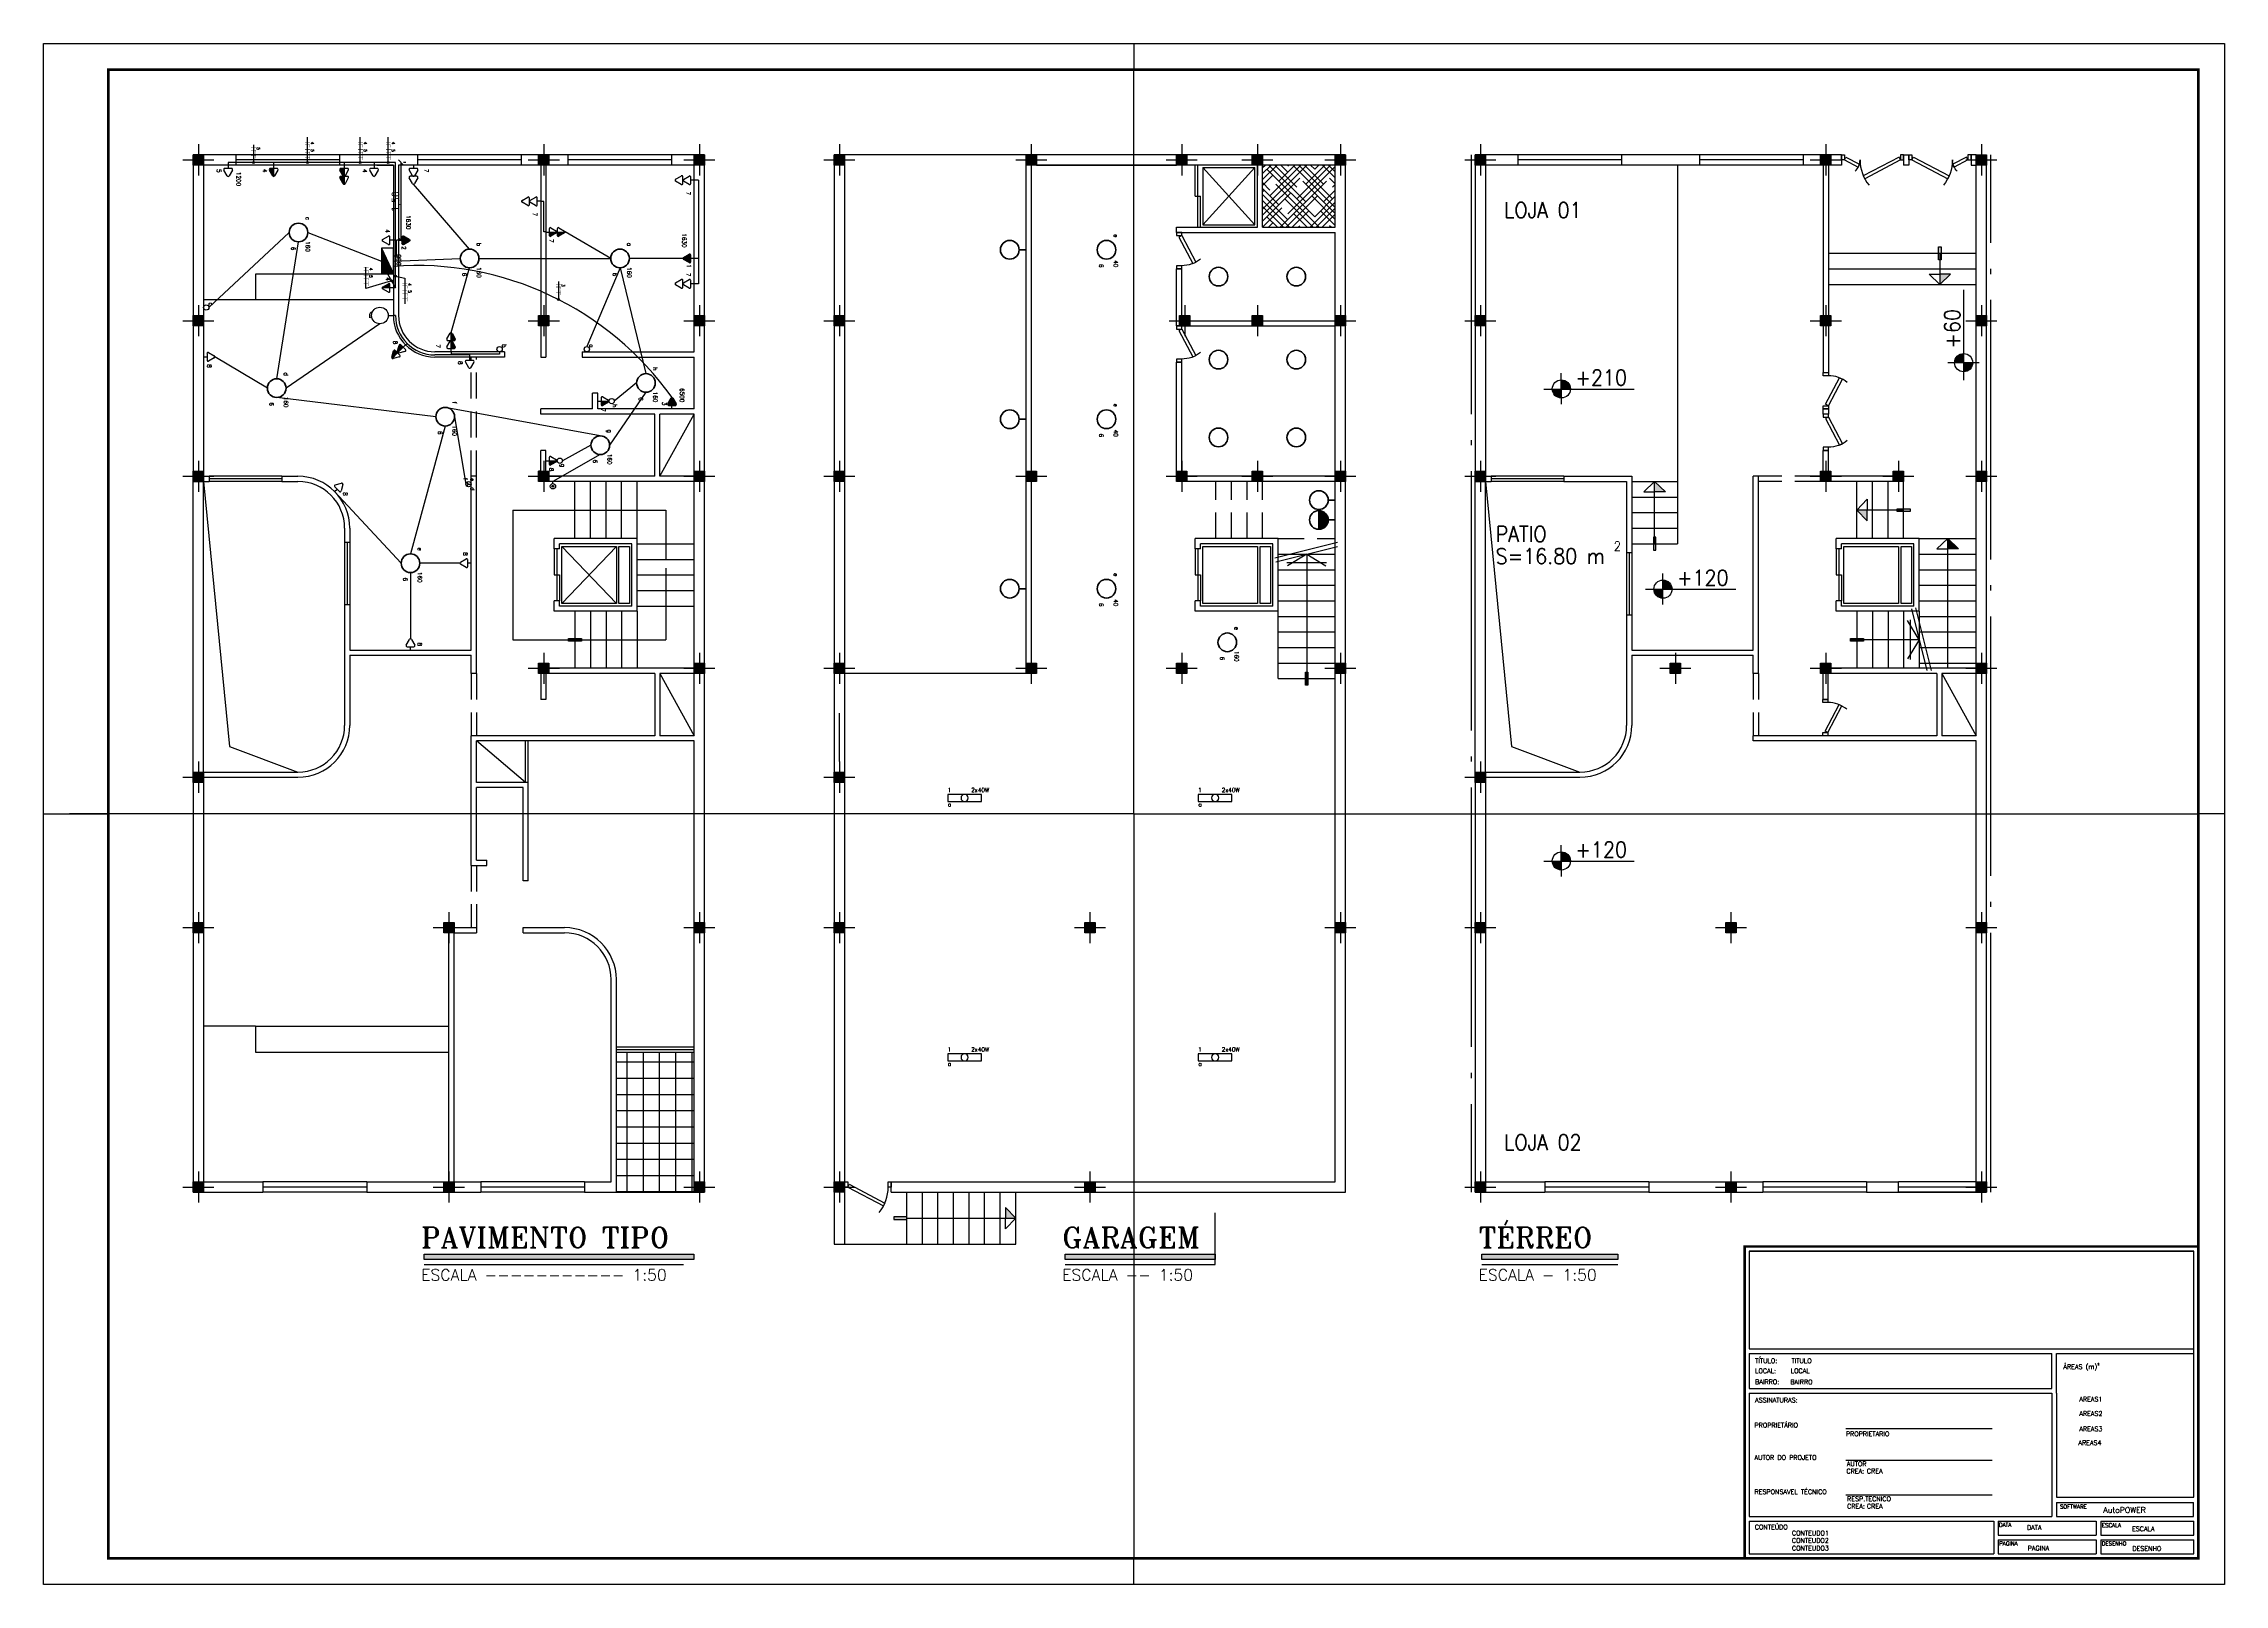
# Model space of a CAD drawing. Header units: millimetres. Extents: x 2788 to 2954, y 1337 to 1391.
# Drawn here: x 2787.74 to 2829.79, y 1336.55 to 1366.25 of the extents above; entities that cross this region are included whole.
import ezdxf
from ezdxf.enums import TextEntityAlignment as Align

# ---------------------------------------------------------------- set-up
doc = ezdxf.new("R2010")
doc.units = ezdxf.units.MM
for name, pattern in [('AXIS', [6, 5, -0.5, 0, -0.5]), ('Contínuo', [0]), ('DASHED', [0.75, 0.5, -0.25])]:
    doc.linetypes.add(name, pattern=pattern)
for name, color, linetype in [('1', 8, 'AXIS'), ('10', 10, 'Continuous'), ('2', 4, 'Continuous'), ('3', 3, 'Continuous'), ('33', 62, 'Continuous'), ('4', 136, 'Continuous'), ('5', 5, 'Continuous'), ('6', 60, 'Continuous'), ('Acessorios', 4, 'Continuous'), ('ALVENARIA', 7, 'Continuous'), ('CAR', 161, 'Continuous'), ('CIRCUITOS', 7, 'Continuous'), ('DIM', 8, 'Continuous'), ('DOR', 3, 'Continuous'), ('ELETRODUTOS', 5, 'Continuous'), ('HACH', 140, 'Continuous'), ('ILUMINACAO', 1, 'Continuous'), ('INTERRUPTORES', 1, 'Continuous'), ('Quadros de Dist.', 1, 'Continuous'), ('TOMADAS-ENERGIA', 1, 'Continuous'), ('TXT', 2, 'Continuous'), ('TXT-1', 2, 'Continuous')]:
    doc.layers.add(name, color=color, linetype=linetype)
doc.layers.add('ILUMINAÇÃO', color=1, linetype='Contínuo', lineweight=50)
doc.styles.add('PLANTAS', font='tahoma.ttf')
doc.styles.add('ROMANS', font='romans.shx', dxfattribs={"height": 0.002})
doc.styles.add('ROMANT', font='romant', dxfattribs={"height": 20})
doc.dimstyles.new('projetos', dxfattribs={"dimtxt": 0.15, "dimasz": 0.1, "dimexe": 0.05, "dimexo": 0.2, "dimgap": 0.001, "dimtad": 1, "dimzin": 1, "dimtxsty": 'PLANTAS', "dimblk": 'OBLIQUE', "dimcen": 0.1, "dimclrd": 256, "dimclre": 256, "dimadec": 0, "dimazin": 0, "dimtfac": 1, "dimtmove": 0, "dimatfit": 3, "dimldrblk": 'OBLIQUE', "dimfxl": 1.25, "dimarcsym": 0})

# ---------------------------------------------------------------- blocks, each defined once
blk = doc.blocks.new('st')
at = {"layer": '2'}
h = blk.add_hatch(color=256, dxfattribs=at)
h.paths.add_polyline_path([(0, 10), (0, 0), (10, 0), (10, 10)])
h.paths.add_polyline_path([(-10, 10), (-10, 0), (0, 0), (0, 10)])
h.paths.add_polyline_path([(-10, 0), (-10, -10), (0, -10), (0, 0)])
h.paths.add_polyline_path([(0, 0), (0, -10), (10, -10), (10, 0)])
at = {"layer": '10'}
for p, q in [((-30, 0), (30, 0)), ((0, 30), (0, -30))]:
    blk.add_line(p, q, dxfattribs=at)
at = {"layer": '4'}
blk.add_lwpolyline([(-10, -10), (-10, 10), (10, 10), (10, -10)], close=True, dxfattribs=at)
blk = doc.blocks.new('TEBAI01')
for p, q in [((-1.62, 1.95), (-0.35, 4.14)), ((-1.3, 1.32), (1.28, 1.32)), ((0, 0), (0, 1.32)), ((0.35, 4.14), (1.63, 1.92))]:
    blk.add_line(p, q)
for centre, start, end in [((-1.3, 1.71), 143.13324, 270.77697), ((0, 3.97), 26.04787, 153.95213), ((1.3, 1.71), 267.18113, 32.56886)]:
    blk.add_arc(centre, 0.393, start, end)
at = {"style": 'ROMANS', "flags": 8}
for tag, p in [('020', (-5.03, 2.2)), ('001', (3.56, 2.23))]:
    blk.add_attdef(tag, text='', height=1.6, dxfattribs=at).set_placement(p, align=Align.MIDDLE_CENTER)
blk = doc.blocks.new('TEALT03')
for p, q in [((-1.62, 1.95), (-0.35, 4.14)), ((-1.3, 1.32), (1.28, 1.32)), ((0, 0), (0, 1.32)), ((0.35, 4.14), (1.63, 1.92))]:
    blk.add_line(p, q)
for centre, start, end in [((-1.3, 1.71), 143.13324, 270.77697), ((0, 3.97), 26.04787, 153.95213), ((1.3, 1.71), 267.18113, 32.56886)]:
    blk.add_arc(centre, 0.393, start, end)
at = {"linetype": 'Continuous'}
for points in [[(-1.69, 1.75), (1.28, 1.32), (-1.62, 1.95)], [(1.28, 1.32), (-1.69, 1.75), (-1.31, 1.32)], [(-1.66, 1.54), (-1.31, 1.32), (-1.69, 1.75)], [(-1.31, 1.32), (-1.66, 1.54), (-1.51, 1.38)], [(-1.62, 1.95), (1.49, 1.37), (-0.35, 4.14)], [(1.49, 1.37), (-1.62, 1.95), (1.28, 1.32)], [(-0.35, 4.14), (1.64, 1.52), (-0.21, 4.3)], [(1.64, 1.52), (-0.35, 4.14), (1.49, 1.37)], [(-0.21, 4.3), (1.69, 1.72), (0, 4.36)], [(1.69, 1.72), (-0.21, 4.3), (1.64, 1.52)], [(0, 4.36), (1.63, 1.92), (0.21, 4.3)], [(1.63, 1.92), (0, 4.36), (1.69, 1.72)], [(0.35, 4.14), (0.21, 4.3), (1.63, 1.92)]]:
    blk.add_solid(points, dxfattribs=at)
at = {"style": 'ROMANS', "flags": 8}
for tag, p in [('020', (-4.82, 2.03)), ('001', (3.51, 2.07))]:
    blk.add_attdef(tag, text='', height=1.6, dxfattribs=at).set_placement(p, align=Align.MIDDLE_CENTER)
blk = doc.blocks.new('A$C0BD3781F')
blk.add_circle((0.36, 0.36), 0.36)
at = {"style": 'ROMANS', "flags": 8}
for tag, p in [('001', (0.188, 0.472)), ('020', (0.356, 0.232)), ('009', (0.502, 0.474))]:
    blk.add_attdef(tag, text='', height=0.16, dxfattribs=at).set_placement(p, align=Align.MIDDLE_CENTER)
blk = doc.blocks.new('Ir1s01')
blk.add_circle((0, 1.02), 1.02)
at = {"style": 'ROMANS', "flags": 8}
blk.add_attdef('009', text='', height=1.6, dxfattribs=at).set_placement((1.81, 2.29), align=Align.MIDDLE_CENTER)
blk = doc.blocks.new('TEMED02')
for p, q in [((-1.62, 1.95), (-0.35, 4.14)), ((-1.3, 1.32), (1.28, 1.32)), ((0, 1.32), (0, 4.36)), ((0, 0), (0, 1.32)), ((0.35, 4.14), (1.63, 1.92))]:
    blk.add_line(p, q)
for centre, start, end in [((-1.3, 1.71), 143.13324, 270.77697), ((0, 3.97), 26.04787, 153.95213), ((1.3, 1.71), 267.18113, 32.56886)]:
    blk.add_arc(centre, 0.393, start, end)
at = {"linetype": 'Continuous'}
for points in [[(0, 4.36), (1.63, 1.92), (0.21, 4.3)], [(1.63, 1.92), (0, 4.36), (1.69, 1.72)], [(0, 1.32), (1.69, 1.72), (0, 4.36)], [(1.69, 1.72), (0, 1.32), (1.64, 1.52)], [(1.28, 1.32), (1.64, 1.52), (0, 1.32)], [(0.35, 4.14), (0.21, 4.3), (1.63, 1.92)], [(1.64, 1.52), (1.28, 1.32), (1.49, 1.37)]]:
    blk.add_solid(points, dxfattribs=at)
at = {"style": 'ROMANS', "flags": 8}
for tag, p in [('020', (-4.96, 2.19)), ('001', (3.39, 2.17))]:
    blk.add_attdef(tag, text='', height=1.6, dxfattribs=at).set_placement(p, align=Align.MIDDLE_CENTER)
blk = doc.blocks.new('A$C93b2c405')
at = {"layer": 'TOMADAS-ENERGIA'}
for p, q in [((0.252, 0.163), (0.188, 0.274)), ((0.251, 0.011), (0.188, 0.122)), ((0.334, 0.304), (0.205, 0.304)), ((0.334, 0.152), (0.205, 0.152)), ((0.269, 0.37), (0.269, 0.304)), ((0.35, 0.273), (0.287, 0.163)), ((0.35, 0.121), (0.287, 0.011))]:
    blk.add_line(p, q, dxfattribs=at)
for centre, start, end in [((0.204, 0.132), 87.1811, 212.5689), ((0.205, 0.284), 87.1811, 212.5689), ((0.269, 0.02), 206.0479, 333.9521), ((0.269, 0.172), 206.0479, 333.9521), ((0.335, 0.284), 323.1332, 90.777), ((0.334, 0.132), 323.1332, 90.777)]:
    blk.add_arc(centre, 0.0197, start, end, dxfattribs=at)
at = {"layer": 'TOMADAS-ENERGIA', "style": 'ROMANS', "flags": 8}
for tag, p in [('001', (0.091, 0.259)), ('020', (0.521, 0.26))]:
    blk.add_attdef(tag, text='', height=0.08, rotation=180, dxfattribs=at).set_placement(p, align=Align.MIDDLE_CENTER)
blk = doc.blocks.new('A$C8d71f97b')
at = {"layer": 'TOMADAS-ENERGIA'}
for p, q in [((0.27, 0.249), (0.333, 0.359)), ((0.27, 0.097), (0.333, 0.207)), ((0.286, 0.218), (0.415, 0.218)), ((0.286, 0.066), (0.415, 0.066)), ((0.351, 0.218), (0.351, 0.37)), ((0.351, 0.066), (0.351, 0.218)), ((0.351, 0), (0.351, 0.066)), ((0.369, 0.359), (0.432, 0.248)), ((0.369, 0.207), (0.432, 0.096))]:
    blk.add_line(p, q, dxfattribs=at)
for centre, start, end in [((0.286, 0.238), 143.1332, 270.777), ((0.286, 0.086), 143.1332, 270.777), ((0.351, 0.35), 26.0479, 153.9521), ((0.351, 0.198), 26.0479, 153.9521), ((0.416, 0.238), 267.1811, 32.5689), ((0.416, 0.086), 267.1811, 32.5689)]:
    blk.add_arc(centre, 0.0197, start, end, dxfattribs=at)
at = {"layer": 'TOMADAS-ENERGIA', "linetype": 'Continuous'}
for points in [[(0.351, 0.37), (0.432, 0.248), (0.361, 0.367)], [(0.432, 0.248), (0.351, 0.37), (0.436, 0.238)], [(0.351, 0.218), (0.436, 0.238), (0.351, 0.37)], [(0.436, 0.238), (0.351, 0.218), (0.433, 0.228)], [(0.415, 0.218), (0.433, 0.228), (0.351, 0.218)], [(0.351, 0.218), (0.432, 0.096), (0.361, 0.215)], [(0.432, 0.096), (0.351, 0.218), (0.436, 0.086)], [(0.351, 0.066), (0.436, 0.086), (0.351, 0.218)], [(0.436, 0.086), (0.351, 0.066), (0.433, 0.076)], [(0.415, 0.066), (0.433, 0.076), (0.351, 0.066)], [(0.369, 0.359), (0.361, 0.367), (0.432, 0.248)], [(0.369, 0.207), (0.361, 0.215), (0.432, 0.096)], [(0.433, 0.228), (0.415, 0.218), (0.425, 0.22)], [(0.433, 0.076), (0.415, 0.066), (0.425, 0.068)]]:
    blk.add_solid(points, dxfattribs=at)
at = {"layer": 'TOMADAS-ENERGIA', "style": 'ROMANS', "flags": 8}
for tag, p in [('020', (0.103, 0.11)), ('001', (0.52, 0.108))]:
    blk.add_attdef(tag, text='', height=0.08, dxfattribs=at).set_placement(p, align=Align.MIDDLE_CENTER)
blk = doc.blocks.new('Ir3s03')
for p, q in [((0, 1.02), (-0.72, 0.3)), ((0, 1.02), (0, 2.03)), ((0.72, 0.3), (0, 1.02)), ((0, 1.02), (0, 1.02))]:
    blk.add_line(p, q)
blk.add_circle((0, 1.02), 1.02)
at = {"style": 'ROMANS', "flags": 8}
for tag, p in [('031', (-2.03, -0.12)), ('030', (-1.77, 2.54)), ('009', (1.79, 2.54))]:
    blk.add_attdef(tag, text='', height=1.6, dxfattribs=at).set_placement(p, align=Align.MIDDLE_CENTER)
blk = doc.blocks.new('A$C5681756B')
at = {"layer": 'Quadros de Dist.'}
for p, q in [((0.951, 0.228), (0.452, 0.228)), ((0.452, 0.228), (0.452, 0)), ((0.452, 0), (0.951, 0.228)), ((0.951, 0), (0.951, 0.228)), ((0.452, 0), (0.951, 0))]:
    blk.add_line(p, q, dxfattribs=at)
at = {"layer": 'Quadros de Dist.', "linetype": 'Continuous'}
blk.add_solid([(0.951, 0.227), (0.452, 0), (0.951, 0)], dxfattribs=at)
at = {"layer": 'Quadros de Dist.', "style": 'ROMANS', "flags": 8}
for tag, p in [('020', (0.206, 0.334)), ('001', (1.041, 0.331))]:
    blk.add_attdef(tag, text='', height=0.16, dxfattribs=at).set_placement(p, align=Align.MIDDLE_CENTER)
blk = doc.blocks.new('Ircamp08')
blk.add_line((0, 0.8), (0, 0))
for radius in [1.04, 0.36]:
    blk.add_circle((0, 1.84), radius)
at = {"linetype": 'Continuous'}
for points in [[(-0.36, 1.84), (-0.31, 1.66), (-0.31, 2.02)], [(-0.31, 2.02), (-0.18, 1.53), (-0.18, 2.15)], [(-0.18, 1.53), (-0.31, 2.02), (-0.31, 1.66)], [(-0.18, 2.15), (0, 1.48), (0, 2.2)], [(0, 1.48), (-0.18, 2.15), (-0.18, 1.53)], [(0, 2.2), (0.18, 1.53), (0.18, 2.15)], [(0.18, 1.53), (0, 2.2), (0, 1.48)], [(0.18, 2.15), (0.31, 1.66), (0.31, 2.02)], [(0.31, 1.66), (0.18, 2.15), (0.18, 1.53)], [(0.36, 1.84), (0.31, 2.02), (0.31, 1.66)]]:
    blk.add_solid(points, dxfattribs=at)
at = {"style": 'ROMANS', "flags": 8}
blk.add_attdef('009', text='', height=1.6, dxfattribs=at).set_placement((1.3, 3.14), align=Align.MIDDLE_CENTER)
blk = doc.blocks.new('Tgcig02')
blk.add_line((0, 1), (0, 0))
for centre, radius in [((-0.35, 4.52), 0.0696), ((0, 2.6), 1.6)]:
    blk.add_circle(centre, radius)
blk.add_arc((0.03, 3.95), 0.686, 7.0471, 118.0951)
blk = doc.blocks.new('FNT')
at = {"const_width": 0.24}
for points in [[(0.1, 1.7), (0.1, -1.7)], [(1.8, 1.6), (3.7, 1.6)], [(2, 1.4), (2, -1.7)], [(4.3, 1.6), (7.5, 1.6)], [(5.8, 1.4), (5.8, -1.7)]]:
    blk.add_lwpolyline(points, dxfattribs=at)
at = {"style": 'ROMANS', "flags": 8}
blk.add_attdef('001', text='', height=1.6, dxfattribs=at).set_placement((0.9, 3.3), align=Align.MIDDLE_CENTER)
blk = doc.blocks.new('A$C27EA2FDF')
at = {"const_width": 0.009}
for points in [[(0.04, 0.126), (0.04, 0)], [(0.104, 0.121), (0.173, 0.121)], [(0.109, 0.117), (0.109, 0)]]:
    blk.add_lwpolyline(points, dxfattribs=at)
at = {"style": 'ROMANS', "flags": 8}
blk.add_attdef('001', text='', height=0.06, dxfattribs=at).set_placement((0.069, 0.188), align=Align.MIDDLE_CENTER)
blk = doc.blocks.new('_OBLIQUE')
at = {"color": 0, "linetype": 'ByBlock'}
blk.add_line((-0.5, -0.5), (0.5, 0.5), dxfattribs=at)
blk = doc.blocks.new('*D46')
at = {"layer": 'Acessorios', "lineweight": -2, "transparency": 16777216}
for p, q in [((2794.637, 1362.456), (2794.637, 1363.954)), ((2794.731, 1363.954), (2794.687, 1363.954)), ((2794.731, 1362.456), (2794.687, 1362.456))]:
    blk.add_line(p, q, dxfattribs=at)
at = {"layer": 'Defpoints', "color": 0, "transparency": 16777216}
for p in [(2794.531, 1363.954), (2794.637, 1363.954), (2794.531, 1362.456)]:
    blk.add_point(p, dxfattribs=at)
at = {"layer": 'Acessorios', "lineweight": -2, "transparency": 16777216, "xscale": 0.1, "yscale": 0.1, "zscale": 0.1}
for p, rotation in [((2794.637, 1363.954), 90), ((2794.637, 1362.456), 270)]:
    blk.add_blockref('_OBLIQUE', p, dxfattribs=dict(at, rotation=rotation))
at = {"layer": 'Acessorios', "color": 0, "transparency": 16777216, "insert": (2794.541, 1363.205), "char_height": 0.15, "attachment_point": 5, "rotation": 90, "style": 'PLANTAS'}
blk.add_mtext('1,50', dxfattribs=at)
blk = doc.blocks.new('FL')
at = {"layer": '33'}
for p, q in [((38.4, 16.9), (-38.4, 16.9)), ((0, 0), (-36.8, 22.8)), ((0, 0), (36.8, 22.8))]:
    blk.add_line(p, q, dxfattribs=at)
blk = doc.blocks.new('FELESH')
at = {"layer": '33'}
for p, q in [((-61.2, 6.8), (59.3, -22.9)), ((-59.3, 14.6), (59.3, -14.6))]:
    blk.add_line(p, q, dxfattribs=at)
at = {"layer": '5'}
blk.add_blockref('FL', (0, 0), dxfattribs=at)
blk = doc.blocks.new('D70')
at = {"layer": 'DOR'}
for p, q in [((-59.9, 31.5), (-57.3, 37)), ((-8.8, 4.7), (-59.9, 31.5)), ((-6, 10), (-57.3, 37)), ((-6, 10), (-8.8, 4.7))]:
    blk.add_line(p, q, dxfattribs=at)
for points in [[(-70, 10), (-64, 10), (-64, 0), (-70, 0)], [(-6, 10), (0, 10), (0, 0), (-6, 0)]]:
    blk.add_lwpolyline(points, close=True, dxfattribs=at)
blk.add_arc((-6, 10), 58, 141.0374, 180, dxfattribs=at)
blk = doc.blocks.new('D90')
at = {"layer": 'DOR'}
for p, q in [((-77.8, 41), (-75, 46.3)), ((-6, 10), (-75, 46.3)), ((-8.8, 4.7), (-77.8, 41)), ((-6, 10), (-8.8, 4.7))]:
    blk.add_line(p, q, dxfattribs=at)
for points in [[(-90, 10), (-84, 10), (-84, 0), (-90, 0)], [(-6, 10), (0, 10), (0, 0), (-6, 0)]]:
    blk.add_lwpolyline(points, close=True, dxfattribs=at)
at = {"layer": 'DOR', "color": 44}
blk.add_arc((-6, 10), 78, 141.0374, 180, dxfattribs=at)
blk = doc.blocks.new('Lf1x201')
for p, q in [((-325, 70), (325, 70)), ((-325, -70), (-325, 70)), ((-325, 70), (325, 70)), ((325, 70), (325, -70)), ((325, -70), (-325, -70))]:
    blk.add_line(p, q)
blk.add_circle((0, 0), 70)
at = {"style": 'ROMANS', "flags": 8}
for tag, p in [('009', (293, 152)), ('001', (-317, -149))]:
    blk.add_attdef(tag, text='', height=80, dxfattribs=at).set_placement(p, align=Align.MIDDLE_CENTER)
blk.add_attdef('020', text='', height=80, dxfattribs=at).set_placement((256, -109), align=Align.TOP_LEFT)
blk = doc.blocks.new('A$Cf5e09ae9')
at = {"layer": 'ILUMINAÇÃO'}
blk.add_line((49.5, 18), (36, 18), dxfattribs=at)
blk.add_circle((18, 18), 18, dxfattribs=at)
at = {"layer": 'ILUMINAÇÃO', "style": 'ROMANS', "flags": 8}
for tag, p in [('009', (12.3, 25.1)), ('001', (12.4, 9.4)), ('020', (24.4, 17.8))]:
    blk.add_attdef(tag, text='', height=8, rotation=90, dxfattribs=at).set_placement(p, align=Align.MIDDLE_CENTER)
blk = doc.blocks.new('A$Cce11bc4b')
at = {"layer": 'ILUMINAÇÃO'}
h = blk.add_hatch(dxfattribs=at)
h.set_pattern_fill('ANSI31', color=256)
h.set_pattern_definition([(45, (17813.61152, -9726.11781), (-0.08838834765, 0.08838834765), [])])
h.paths.add_polyline_path([(36, 18, 0.414214), (18, 36), (18, 0, 0.414214)])
for p, q in [((18, 36), (18, 0)), ((49.5, 18), (36, 18))]:
    blk.add_line(p, q, dxfattribs=at)
blk.add_circle((18, 18), 18, dxfattribs=at)
at = {"layer": 'ILUMINAÇÃO', "style": 'ROMANS', "flags": 8}
blk.add_attdef('001', text='', height=8, rotation=90, dxfattribs=at).set_placement((12.4, 9.4), align=Align.MIDDLE_CENTER)
blk = doc.blocks.new('D120')
at = {"layer": 'DOR'}
for p, q in [((-114, 10), (-45, 46.3)), ((-42.2, 41), (-45, 46.3)), ((-114, 10), (-111.2, 4.7)), ((-111.2, 4.7), (-42.2, 41)), ((-34.8, 18.4), (-32.6, 24)), ((-8.8, 4.7), (-34.8, 18.4)), ((-6, 10), (-32.6, 24)), ((-6, 10), (-8.8, 4.7))]:
    blk.add_line(p, q, dxfattribs=at)
for points in [[(-114, 10), (-120, 10), (-120, 0), (-114, 0)], [(-6, 10), (0, 10), (0, 0), (-6, 0)]]:
    blk.add_lwpolyline(points, close=True, dxfattribs=at)
at = {"layer": 'DOR', "color": 44}
for centre, radius, start, end in [((-114, 10), 78, 0, 38.9626), ((-6, 10), 30, 132.879, 180)]:
    blk.add_arc(centre, radius, start, end, dxfattribs=at)

msp = doc.modelspace()

# ---------------------------------------------------------------- hatches: boundary and pattern name
at = {"layer": '6'}
h = msp.add_hatch(color=256, dxfattribs=at)
h.paths.add_polyline_path([(2824.516, 1361.804), (2824.309, 1361.804), (2824.309, 1361.606)])
h.paths.add_polyline_path([(2824.334, 1362.331), (2824.284, 1362.331), (2824.284, 1362.206), (2824.334, 1362.206)])
h.paths.add_polyline_path([(2824.334, 1362.206), (2824.309, 1362.206), (2824.309, 1362.081), (2824.334, 1362.081)])
h.paths.add_polyline_path([(2824.309, 1362.206), (2824.284, 1362.206), (2824.284, 1362.081), (2824.309, 1362.081)])
h = msp.add_hatch(color=256, dxfattribs=at)
h.paths.add_polyline_path([(2819.016, 1357.609), (2818.809, 1357.806), (2818.809, 1357.609)])
h.paths.add_polyline_path([(2818.784, 1356.606), (2818.809, 1356.606), (2818.809, 1356.731), (2818.784, 1356.731)])
h.paths.add_polyline_path([(2818.784, 1356.481), (2818.834, 1356.481), (2818.834, 1356.606), (2818.784, 1356.606)])
h.paths.add_polyline_path([(2818.834, 1356.731), (2818.809, 1356.731), (2818.809, 1356.606), (2818.834, 1356.606)])
h = msp.add_hatch(color=256, dxfattribs=at)
h.paths.add_polyline_path([(2822.906, 1357.256), (2822.709, 1357.256), (2822.906, 1357.05)])
h.paths.add_polyline_path([(2823.734, 1357.281), (2823.734, 1357.231), (2823.484, 1357.231), (2823.484, 1357.281)])
for points in [[(2824.459, 1356.706), (2824.459, 1356.509), (2824.666, 1356.509)], [(2822.834, 1354.781), (2822.834, 1354.731), (2822.584, 1354.731), (2822.584, 1354.781)], [(2812.124, 1353.881), (2812.074, 1353.881), (2812.074, 1354.131), (2812.124, 1354.131)]]:
    msp.add_hatch(color=256, dxfattribs=at).paths.add_polyline_path(points)
h = msp.add_hatch(color=256, dxfattribs=at)
h.paths.add_polyline_path([(2806.292, 1343.813), (2806.292, 1343.606), (2806.489, 1343.606)])
h.paths.add_polyline_path([(2804.139, 1343.631), (2804.139, 1343.581), (2804.389, 1343.581), (2804.389, 1343.631)])
at = {"layer": 'Acessorios'}
msp.add_hatch(color=256, dxfattribs=at).paths.add_polyline_path([(2798.114, 1354.781), (2798.114, 1354.731), (2797.864, 1354.731), (2797.864, 1354.781)])
at = {"layer": 'ALVENARIA'}
h = msp.add_hatch(dxfattribs=at)
h.set_pattern_fill('NET', color=256, scale=2.5, style=0)
h.set_pattern_definition([(360, (2903.997, 1259.74223), (2e-16, 0.3125), []), (90, (2903.997, 1259.74223), (-0.3125, 2e-16), [])])
h.paths.add_polyline_path([(2800.289, 1346.806), (2798.789, 1346.806), (2798.789, 1344.106), (2800.289, 1344.106), (2800.289, 1344.306)])
at = {"layer": 'CAR'}
h = msp.add_hatch(dxfattribs=at)
h.set_pattern_fill('HOUND', color=256, scale=1.3, angle=45, style=0)
h.set_pattern_definition([(45, (2868.78607, 1256.7362), (0.17235728, 0.28726213), [1.3, -0.65]), (135, (2868.78607, 1256.7362), (0.17235728, -0.28726213), [1.3, -0.65])])
h.paths.add_polyline_path([(2811.249, 1363.906), (2811.249, 1362.706), (2812.649, 1362.706), (2812.649, 1363.906)])
at = {"layer": 'HACH'}
for points in [[(2795.085, 1342.912), (2800.285, 1342.912), (2800.285, 1342.812), (2795.085, 1342.812)], [(2807.445, 1342.912), (2810.332, 1342.912), (2810.332, 1342.812), (2807.445, 1342.812)], [(2815.475, 1342.912), (2818.097, 1342.912), (2818.097, 1342.812), (2815.475, 1342.812)]]:
    msp.add_hatch(color=256, dxfattribs=at).paths.add_polyline_path(points)

# ---------------------------------------------------------------- linework, layer by layer
for p, q in [((2787.744, 1336.547), (2787.744, 1366.247)), ((2787.744, 1366.247), (2829.794, 1366.247)), ((2808.769, 1366.247), (2808.769, 1365.747)), ((2829.794, 1366.247), (2829.794, 1336.547)), ((2808.769, 1351.397), (2808.769, 1365.747)), ((2808.769, 1351.397), (2808.769, 1365.747)), ((2802.989, 1364.106), (2802.989, 1343.106)), ((2803.189, 1364.106), (2802.989, 1364.106)), ((2803.189, 1364.106), (2803.189, 1343.106)), ((2812.849, 1364.106), (2806.689, 1364.106)), ((2806.689, 1354.106), (2806.689, 1364.106)), ((2811.249, 1364.106), (2811.249, 1363.906)), ((2812.849, 1344.106), (2812.849, 1364.106)), ((2815.349, 1364.106), (2815.349, 1357.806)), ((2816.179, 1364.106), (2815.349, 1364.106)), ((2815.549, 1364.106), (2815.349, 1364.106)), ((2816.179, 1363.906), (2816.179, 1364.106)), ((2819.679, 1364.106), (2818.179, 1364.106)), ((2818.179, 1363.906), (2818.179, 1364.106)), ((2819.679, 1363.906), (2819.679, 1364.106)), ((2822.409, 1364.106), (2821.679, 1364.106)), ((2821.679, 1363.906), (2821.679, 1364.106)), ((2822.409, 1364.106), (2822.409, 1363.906)), ((2823.609, 1364.106), (2823.609, 1363.906)), ((2823.609, 1364.106), (2823.709, 1364.106)), ((2823.709, 1364.106), (2823.709, 1363.906)), ((2825.009, 1364.106), (2824.909, 1364.106)), ((2824.909, 1364.106), (2824.909, 1363.906)), ((2825.009, 1354.206), (2825.009, 1364.106)), ((2825.209, 1344.106), (2825.209, 1364.106)), ((2812.649, 1363.906), (2806.789, 1363.906)), ((2806.789, 1363.906), (2806.789, 1354.206)), ((2811.149, 1362.706), (2811.149, 1363.906)), ((2811.249, 1362.706), (2811.249, 1363.906)), ((2812.649, 1362.706), (2812.649, 1363.906)), ((2815.549, 1363.906), (2815.549, 1357.906)), ((2816.179, 1363.906), (2815.549, 1363.906)), ((2819.679, 1363.906), (2818.179, 1363.906)), ((2822.409, 1363.906), (2821.679, 1363.906)), ((2822.059, 1363.906), (2822.059, 1359.906)), ((2822.159, 1363.906), (2822.159, 1359.906)), ((2823.709, 1363.906), (2823.609, 1363.906)), ((2824.909, 1363.906), (2825.009, 1363.906)), ((2809.589, 1362.706), (2811.149, 1362.706)), ((2809.589, 1362.606), (2809.589, 1362.706)), ((2809.589, 1362.606), (2812.649, 1362.606)), ((2811.249, 1362.706), (2812.649, 1362.706)), ((2812.649, 1360.906), (2812.649, 1362.606)), ((2809.589, 1360.806), (2809.589, 1361.906)), ((2809.689, 1361.906), (2809.589, 1361.906)), ((2809.689, 1360.906), (2809.689, 1361.906)), ((2809.589, 1360.806), (2812.649, 1360.806)), ((2809.689, 1360.906), (2812.649, 1360.906)), ((2812.649, 1344.306), (2812.649, 1360.806)), ((2809.689, 1360.106), (2809.589, 1360.106)), ((2809.589, 1357.806), (2809.589, 1360.106)), ((2809.689, 1357.906), (2809.689, 1360.106)), ((2822.059, 1359.906), (2822.159, 1359.906)), ((2822.059, 1359.106), (2822.059, 1359.206)), ((2822.059, 1359.206), (2822.159, 1359.206)), ((2822.159, 1359.106), (2822.059, 1359.106)), ((2822.159, 1359.206), (2822.159, 1359.106)), ((2822.059, 1357.806), (2822.059, 1358.406)), ((2822.159, 1358.406), (2822.059, 1358.406)), ((2822.159, 1357.906), (2822.159, 1358.406)), ((2812.649, 1357.806), (2809.589, 1357.806)), ((2812.649, 1357.906), (2809.689, 1357.906)), ((2815.349, 1357.806), (2815.659, 1357.806)), ((2815.549, 1357.906), (2815.659, 1357.906)), ((2815.659, 1357.906), (2815.659, 1357.806)), ((2817.059, 1357.906), (2817.059, 1357.806)), ((2817.059, 1357.906), (2818.369, 1357.906)), ((2817.059, 1357.806), (2818.269, 1357.806)), ((2818.269, 1357.806), (2818.269, 1356.431)), ((2818.369, 1357.906), (2818.369, 1356.431)), ((2820.709, 1354.556), (2820.709, 1357.906)), ((2820.809, 1357.906), (2820.709, 1357.906)), ((2820.809, 1354.106), (2820.809, 1357.906)), ((2823.509, 1357.906), (2822.049, 1357.906)), ((2823.609, 1357.806), (2822.049, 1357.806)), ((2811.549, 1356.706), (2809.949, 1356.706)), ((2809.949, 1356.506), (2809.949, 1356.706)), ((2811.449, 1356.606), (2810.049, 1356.606)), ((2810.049, 1356.506), (2810.049, 1356.606)), ((2811.449, 1355.406), (2811.449, 1356.606)), ((2811.549, 1355.306), (2811.549, 1356.706)), ((2823.909, 1356.706), (2822.309, 1356.706)), ((2822.309, 1356.506), (2822.309, 1356.706)), ((2823.809, 1356.606), (2822.409, 1356.606)), ((2822.409, 1356.506), (2822.409, 1356.606)), ((2823.809, 1355.406), (2823.809, 1356.606)), ((2823.909, 1355.306), (2823.909, 1356.706)), ((2810.049, 1356.506), (2809.949, 1356.506)), ((2818.369, 1356.431), (2818.269, 1356.431)), ((2822.409, 1356.506), (2822.309, 1356.506)), ((2810.049, 1355.506), (2809.949, 1355.506)), ((2809.949, 1355.306), (2809.949, 1355.506)), ((2811.549, 1355.306), (2809.949, 1355.306)), ((2810.049, 1355.406), (2810.049, 1355.506)), ((2811.449, 1355.406), (2810.049, 1355.406)), ((2822.309, 1355.306), (2822.309, 1355.506)), ((2822.409, 1355.506), (2822.309, 1355.506)), ((2823.909, 1355.306), (2822.309, 1355.306)), ((2822.409, 1355.406), (2822.409, 1355.506)), ((2823.809, 1355.406), (2822.409, 1355.406)), ((2818.269, 1355.231), (2818.269, 1353.106)), ((2818.369, 1355.231), (2818.269, 1355.231)), ((2818.369, 1355.231), (2818.369, 1354.556)), ((2818.369, 1354.556), (2820.709, 1354.556)), ((2818.369, 1354.456), (2820.709, 1354.456)), ((2818.369, 1354.456), (2818.369, 1353.106)), ((2820.709, 1354.106), (2820.709, 1354.456)), ((2820.809, 1354.106), (2820.709, 1354.106)), ((2825.009, 1354.206), (2822.009, 1354.206)), ((2822.009, 1354.206), (2822.009, 1354.106)), ((2824.249, 1354.106), (2822.009, 1354.106)), ((2822.049, 1354.106), (2822.049, 1353.606)), ((2822.149, 1354.106), (2822.149, 1353.606)), ((2824.249, 1354.106), (2824.249, 1352.906)), ((2824.349, 1354.106), (2824.349, 1352.906)), ((2825.009, 1354.106), (2824.349, 1354.106)), ((2825.009, 1352.906), (2825.009, 1354.106)), ((2822.149, 1353.606), (2822.049, 1353.606)), ((2820.709, 1352.806), (2820.709, 1352.906)), ((2824.249, 1352.906), (2820.709, 1352.906)), ((2825.009, 1352.806), (2820.709, 1352.806)), ((2825.009, 1352.906), (2824.349, 1352.906)), ((2825.009, 1344.106), (2825.009, 1352.806)), ((2815.349, 1352.206), (2815.349, 1344.106)), ((2815.349, 1352.206), (2817.369, 1352.206)), ((2815.549, 1352.106), (2815.549, 1344.306)), ((2815.549, 1352.106), (2817.369, 1352.106)), ((2787.744, 1351.397), (2788.994, 1351.397)), ((2808.769, 1351.397), (2788.244, 1351.397)), ((2808.769, 1351.397), (2829.294, 1351.397)), ((2808.769, 1351.397), (2808.769, 1337.047)), ((2808.769, 1351.397), (2808.769, 1337.047)), ((2829.794, 1351.397), (2829.294, 1351.397)), ((2804.089, 1344.306), (2812.649, 1344.306)), ((2804.089, 1344.106), (2804.089, 1344.306)), ((2804.089, 1344.106), (2812.849, 1344.106)), ((2815.349, 1344.106), (2816.694, 1344.106)), ((2815.549, 1344.306), (2816.694, 1344.306)), ((2816.694, 1344.306), (2816.694, 1344.106)), ((2818.694, 1344.306), (2820.279, 1344.306)), ((2818.694, 1344.306), (2818.694, 1344.106)), ((2818.694, 1344.106), (2820.894, 1344.106)), ((2820.379, 1344.306), (2820.894, 1344.306)), ((2820.894, 1344.306), (2820.894, 1344.106)), ((2822.894, 1344.306), (2823.509, 1344.306)), ((2822.894, 1344.306), (2822.894, 1344.106)), ((2822.894, 1344.106), (2823.509, 1344.106)), ((2823.509, 1344.106), (2823.509, 1344.306)), ((2825.009, 1344.106), (2825.209, 1344.106)), ((2810.332, 1342.712), (2810.332, 1343.71)), ((2802.989, 1343.106), (2803.189, 1343.106)), ((2820.831, 1340.919), (2820.849, 1340.937)), ((2822.498, 1339.554), (2825.318, 1339.554)), ((2822.498, 1338.944), (2825.318, 1338.944)), ((2822.498, 1338.272), (2825.318, 1338.272)), ((2808.769, 1336.547), (2808.769, 1337.047)), ((2829.794, 1336.547), (2787.744, 1336.547))]:
    msp.add_line(p, q)
at = {"const_width": 0.05}
msp.add_lwpolyline([(2788.994, 1337.047), (2788.994, 1365.747), (2829.294, 1365.747), (2829.294, 1337.047)], close=True, dxfattribs=at)
msp.add_lwpolyline([(2829.294, 1337.047), (2829.294, 1343.06), (2820.544, 1343.06), (2820.544, 1337.047)], dxfattribs=at)
for points in [[(2820.634, 1342.97), (2829.205, 1342.97)], [(2820.634, 1342.97), (2820.634, 1341.085)], [(2829.205, 1338.617), (2829.205, 1342.97), (2820.634, 1342.97)], [(2829.205, 1341.085), (2829.205, 1342.97)], [(2820.634, 1341.085), (2829.205, 1341.085)], [(2820.634, 1340.323), (2826.468, 1340.323), (2826.468, 1340.996)], [(2820.634, 1340.996), (2820.634, 1340.323)], [(2820.634, 1340.996), (2826.468, 1340.996)], [(2826.557, 1340.233), (2826.557, 1340.996)], [(2826.557, 1340.996), (2829.205, 1340.996)], [(2829.205, 1338.225), (2829.205, 1340.996)], [(2820.634, 1340.233), (2826.468, 1340.233)], [(2820.634, 1340.233), (2820.634, 1337.855)], [(2826.468, 1340.233), (2826.468, 1337.855)], [(2826.557, 1340.233), (2826.557, 1338.225)], [(2826.556, 1338.125), (2829.201, 1338.125)], [(2826.556, 1338.125), (2826.556, 1337.856)], [(2826.557, 1338.225), (2829.205, 1338.225)], [(2829.201, 1337.856), (2829.201, 1338.125)], [(2820.634, 1337.855), (2826.468, 1337.855)], [(2820.634, 1337.765), (2825.346, 1337.765)], [(2820.634, 1337.765), (2820.634, 1337.137), (2825.346, 1337.137)], [(2825.346, 1337.765), (2825.346, 1337.137)], [(2825.435, 1337.765), (2825.435, 1337.496)], [(2825.435, 1337.765), (2827.32, 1337.765)], [(2826.556, 1337.856), (2829.201, 1337.856)], [(2827.32, 1337.765), (2827.32, 1337.496)], [(2827.41, 1337.765), (2827.41, 1337.496)], [(2827.41, 1337.765), (2829.205, 1337.765)], [(2829.205, 1337.496), (2829.205, 1337.765)], [(2825.435, 1337.496), (2827.32, 1337.496)], [(2825.435, 1337.406), (2825.435, 1337.137)], [(2825.435, 1337.406), (2827.32, 1337.406)], [(2827.32, 1337.406), (2827.32, 1337.137)], [(2827.41, 1337.496), (2829.205, 1337.496)], [(2827.41, 1337.406), (2827.41, 1337.137)], [(2827.41, 1337.406), (2829.205, 1337.406)], [(2827.41, 1337.137), (2829.205, 1337.137), (2829.205, 1337.406)], [(2825.435, 1337.137), (2827.32, 1337.137)]]:
    msp.add_lwpolyline(points)
for radius in [0.9, 1]:
    msp.add_arc((2817.369, 1353.106), radius, 270, 0)
at = {"layer": '1'}
for p, q in [((2815.269, 1364.106), (2815.269, 1344.106)), ((2825.289, 1344.106), (2825.289, 1364.106)), ((2795.085, 1342.712), (2800.285, 1342.712)), ((2807.445, 1342.712), (2810.332, 1342.712)), ((2815.475, 1342.712), (2818.097, 1342.712))]:
    msp.add_line(p, q, dxfattribs=at)
at = {"layer": '10'}
for p, q in [((2815.549, 1357.806), (2816.046, 1352.7)), ((2816.046, 1352.7), (2817.369, 1352.206))]:
    msp.add_line(p, q, dxfattribs=at)
at = {"layer": '2'}
for p, q in [((2806.689, 1364.106), (2803.189, 1364.106)), ((2818.179, 1364.106), (2816.179, 1364.106)), ((2821.679, 1364.106), (2819.679, 1364.106)), ((2809.949, 1363.306), (2809.949, 1363.906)), ((2809.999, 1362.706), (2809.999, 1363.906)), ((2811.099, 1363.856), (2810.099, 1362.756)), ((2810.099, 1363.856), (2811.099, 1362.756)), ((2810.099, 1363.856), (2810.099, 1362.756)), ((2810.099, 1363.856), (2811.099, 1363.856)), ((2811.099, 1362.756), (2811.099, 1363.856)), ((2818.179, 1364.006), (2816.179, 1364.006)), ((2818.179, 1363.906), (2816.179, 1363.906)), ((2819.249, 1363.906), (2819.249, 1356.606)), ((2821.679, 1364.006), (2819.679, 1364.006)), ((2821.679, 1363.906), (2819.679, 1363.906)), ((2809.949, 1363.306), (2810.049, 1363.306)), ((2810.049, 1362.706), (2810.049, 1363.306)), ((2810.099, 1362.756), (2811.099, 1362.756)), ((2822.159, 1362.206), (2825.009, 1362.206)), ((2822.159, 1361.906), (2825.009, 1361.906)), ((2822.159, 1361.606), (2825.009, 1361.606)), ((2824.769, 1359.762), (2824.769, 1361.504)), ((2825.063, 1360.097), (2824.463, 1360.095)), ((2816.675, 1359.588), (2818.416, 1359.588)), ((2817.01, 1359.294), (2817.007, 1359.894)), ((2815.349, 1352.206), (2815.349, 1357.806)), ((2815.549, 1352.206), (2815.549, 1357.806)), ((2817.059, 1357.906), (2815.659, 1357.906)), ((2817.059, 1357.856), (2815.659, 1357.856)), ((2817.059, 1357.806), (2815.659, 1357.806)), ((2818.369, 1357.806), (2819.249, 1357.806)), ((2822.709, 1356.706), (2822.709, 1357.806)), ((2823.009, 1356.706), (2823.009, 1357.806)), ((2823.309, 1356.706), (2823.309, 1357.806)), ((2823.609, 1356.706), (2823.609, 1357.806)), ((2818.369, 1357.506), (2819.249, 1357.506)), ((2818.369, 1357.206), (2819.249, 1357.206)), ((2818.369, 1356.906), (2819.249, 1356.906)), ((2818.369, 1356.606), (2819.249, 1356.606)), ((2823.909, 1356.706), (2825.009, 1356.706)), ((2809.949, 1356.506), (2809.949, 1356.006)), ((2809.999, 1356.506), (2809.999, 1355.506)), ((2811.549, 1356.406), (2812.649, 1356.406)), ((2818.269, 1356.431), (2818.269, 1355.231)), ((2818.319, 1356.431), (2818.319, 1355.231)), ((2818.369, 1356.431), (2818.369, 1355.231)), ((2822.309, 1356.506), (2822.309, 1356.006)), ((2822.359, 1356.506), (2822.359, 1355.506)), ((2823.909, 1356.406), (2825.009, 1356.406)), ((2809.949, 1356.006), (2810.049, 1356.006)), ((2810.049, 1356.006), (2810.049, 1355.506)), ((2811.549, 1356.106), (2812.649, 1356.106)), ((2811.549, 1355.806), (2812.649, 1355.806)), ((2818.633, 1355.728), (2820.375, 1355.728)), ((2818.969, 1355.433), (2818.966, 1356.033)), ((2822.309, 1356.006), (2822.409, 1356.006)), ((2822.409, 1356.006), (2822.409, 1355.506)), ((2823.909, 1356.106), (2825.009, 1356.106)), ((2823.909, 1355.806), (2825.009, 1355.806)), ((2811.549, 1355.506), (2812.649, 1355.506)), ((2811.549, 1354.006), (2811.549, 1355.306)), ((2822.709, 1355.306), (2822.709, 1354.206)), ((2823.009, 1355.306), (2823.009, 1354.206)), ((2823.309, 1355.306), (2823.309, 1354.206)), ((2823.609, 1355.306), (2823.609, 1354.206)), ((2823.909, 1355.506), (2825.009, 1355.506)), ((2823.909, 1355.306), (2823.909, 1354.206)), ((2811.549, 1355.206), (2812.649, 1355.206)), ((2811.549, 1354.906), (2812.649, 1354.906)), ((2823.909, 1355.206), (2825.009, 1355.206)), ((2823.909, 1354.906), (2825.009, 1354.906)), ((2811.549, 1354.606), (2812.649, 1354.606)), ((2823.909, 1354.606), (2825.009, 1354.606)), ((2806.689, 1354.106), (2803.189, 1354.106)), ((2806.689, 1354.106), (2806.689, 1354.106)), ((2811.549, 1354.306), (2812.649, 1354.306)), ((2823.909, 1354.306), (2825.009, 1354.306)), ((2824.349, 1354.106), (2825.009, 1352.906)), ((2811.549, 1354.006), (2812.649, 1354.006)), ((2817.01, 1350.195), (2817.007, 1350.795)), ((2816.675, 1350.489), (2818.416, 1350.489)), ((2804.389, 1343.106), (2804.389, 1344.106)), ((2804.689, 1343.106), (2804.689, 1344.106)), ((2804.989, 1343.106), (2804.989, 1344.106)), ((2805.289, 1343.106), (2805.289, 1344.106)), ((2805.589, 1343.106), (2805.589, 1344.106)), ((2805.889, 1343.106), (2805.889, 1344.106)), ((2806.189, 1343.106), (2806.189, 1344.106)), ((2806.489, 1343.106), (2806.489, 1344.106)), ((2818.694, 1344.306), (2816.694, 1344.306)), ((2818.694, 1344.206), (2816.694, 1344.206)), ((2818.694, 1344.106), (2816.694, 1344.106)), ((2822.894, 1344.306), (2820.894, 1344.306)), ((2822.894, 1344.206), (2820.894, 1344.206)), ((2822.894, 1344.106), (2820.894, 1344.106)), ((2825.009, 1344.306), (2823.509, 1344.306)), ((2825.009, 1344.206), (2823.509, 1344.206)), ((2825.009, 1344.106), (2823.509, 1344.106)), ((2803.189, 1343.106), (2806.489, 1343.106))]:
    msp.add_line(p, q, dxfattribs=at)
at = {"layer": '2', "linetype": 'DASHED'}
for p, q in [((2810.349, 1356.706), (2810.349, 1357.806)), ((2810.649, 1356.706), (2810.649, 1357.806)), ((2810.949, 1356.706), (2810.949, 1357.806)), ((2811.249, 1356.706), (2811.249, 1357.806)), ((2822.009, 1357.906), (2820.809, 1357.906)), ((2822.009, 1357.806), (2820.809, 1357.806)), ((2811.549, 1356.706), (2812.649, 1356.706)), ((2820.709, 1354.106), (2820.709, 1352.906)), ((2820.809, 1354.106), (2820.809, 1352.906))]:
    msp.add_line(p, q, dxfattribs=at)
at = {"layer": '2', "const_width": 0.175}
for points in [[(2824.766, 1360.185, 0.414214), (2824.679, 1360.097, 1)], [(2824.766, 1360.01, 0.414214), (2824.854, 1360.097, 1)], [(2816.922, 1359.591, 0.414214), (2817.01, 1359.504, 1)], [(2817.097, 1359.591, 0.414214), (2817.01, 1359.679, 1)], [(2818.881, 1355.731, 0.414214), (2818.969, 1355.643, 1)], [(2819.056, 1355.731, 0.414214), (2818.969, 1355.818, 1)], [(2817.097, 1350.492, 0.414214), (2817.01, 1350.58, 1)], [(2816.922, 1350.492, 0.414214), (2817.01, 1350.405, 1)]]:
    msp.add_lwpolyline(points, format="xyb", dxfattribs=at)
at = {"layer": '2'}
for points in [[(2810.099, 1356.556), (2811.149, 1356.556), (2811.149, 1355.456), (2810.099, 1355.456)], [(2811.199, 1356.556), (2811.399, 1356.556), (2811.399, 1355.456), (2811.199, 1355.456)], [(2822.459, 1356.556), (2823.509, 1356.556), (2823.509, 1355.456), (2822.459, 1355.456)], [(2823.559, 1356.556), (2823.759, 1356.556), (2823.759, 1355.456), (2823.559, 1355.456)]]:
    msp.add_lwpolyline(points, close=True, dxfattribs=at)
for centre in [(2824.766, 1360.097), (2817.01, 1359.591), (2818.969, 1355.731), (2817.01, 1350.492)]:
    msp.add_circle(centre, 0.175, dxfattribs=at)
at = {"layer": '3'}
msp.add_line((2823.509, 1344.106), (2825.009, 1344.106), dxfattribs=at)
at = {"layer": '33'}
msp.add_line((2812.099, 1356.406), (2812.099, 1354.006), dxfattribs=at)
at = {"layer": '6'}
for p, q in [((2824.309, 1362.206), (2824.309, 1361.606)), ((2824.102, 1361.804), (2824.309, 1361.804)), ((2824.309, 1361.606), (2824.102, 1361.804)), ((2824.309, 1361.606), (2824.516, 1361.804)), ((2824.516, 1361.804), (2824.309, 1361.804)), ((2818.809, 1357.806), (2818.602, 1357.609)), ((2818.809, 1356.606), (2818.809, 1357.806)), ((2818.809, 1357.806), (2819.016, 1357.609)), ((2818.602, 1357.609), (2818.809, 1357.609)), ((2819.016, 1357.609), (2818.809, 1357.609)), ((2822.709, 1357.256), (2822.906, 1357.463)), ((2822.906, 1357.463), (2822.906, 1357.256)), ((2823.609, 1357.256), (2822.709, 1357.256)), ((2822.709, 1357.256), (2822.906, 1357.05)), ((2822.906, 1357.05), (2822.906, 1357.256)), ((2824.459, 1356.706), (2824.252, 1356.509)), ((2824.459, 1356.706), (2824.666, 1356.509)), ((2824.459, 1354.206), (2824.459, 1356.706)), ((2824.252, 1356.509), (2824.459, 1356.509)), ((2824.666, 1356.509), (2824.459, 1356.509)), ((2823.909, 1354.756), (2822.709, 1354.756)), ((2804.389, 1343.606), (2806.489, 1343.606)), ((2806.292, 1343.813), (2806.292, 1343.606)), ((2806.489, 1343.606), (2806.292, 1343.813)), ((2806.489, 1343.606), (2806.292, 1343.4)), ((2806.292, 1343.4), (2806.292, 1343.606))]:
    msp.add_line(p, q, dxfattribs=at)
for points in [[(2824.284, 1362.331), (2824.334, 1362.331), (2824.334, 1362.081), (2824.284, 1362.081)], [(2823.734, 1357.281), (2823.734, 1357.231), (2823.484, 1357.231), (2823.484, 1357.281)], [(2818.784, 1356.481), (2818.834, 1356.481), (2818.834, 1356.731), (2818.784, 1356.731)], [(2822.834, 1354.781), (2822.834, 1354.731), (2822.584, 1354.731), (2822.584, 1354.781)], [(2812.124, 1353.881), (2812.074, 1353.881), (2812.074, 1354.131), (2812.124, 1354.131)], [(2804.139, 1343.631), (2804.139, 1343.581), (2804.389, 1343.581), (2804.389, 1343.631)]]:
    msp.add_lwpolyline(points, close=True, dxfattribs=at)
at = {"layer": 'Acessorios'}
for p, q in [((2793.459, 1364.106), (2791.459, 1364.106)), ((2796.959, 1364.106), (2794.959, 1364.106)), ((2799.859, 1364.106), (2797.859, 1364.106)), ((2793.459, 1364.006), (2791.459, 1364.006)), ((2793.459, 1363.906), (2791.459, 1363.906)), ((2796.959, 1364.006), (2794.959, 1364.006)), ((2796.959, 1363.906), (2794.959, 1363.906)), ((2799.859, 1364.006), (2797.859, 1364.006)), ((2799.859, 1363.906), (2797.859, 1363.906)), ((2794.489, 1361.806), (2791.829, 1361.806)), ((2791.829, 1361.806), (2791.829, 1361.306)), ((2794.489, 1361.306), (2791.829, 1361.306)), ((2799.629, 1357.906), (2800.289, 1359.106)), ((2790.629, 1352.206), (2790.629, 1357.806)), ((2790.829, 1352.206), (2790.829, 1357.806)), ((2792.339, 1357.906), (2790.939, 1357.906)), ((2792.339, 1357.856), (2790.939, 1357.856)), ((2792.339, 1357.806), (2790.939, 1357.806)), ((2797.989, 1356.706), (2797.989, 1357.806)), ((2798.289, 1356.706), (2798.289, 1357.806)), ((2798.589, 1356.706), (2798.589, 1357.806)), ((2798.889, 1356.706), (2798.889, 1357.806)), ((2799.189, 1356.706), (2799.189, 1357.806)), ((2796.789, 1357.256), (2799.739, 1357.256)), ((2796.789, 1357.256), (2796.789, 1354.756)), ((2799.739, 1357.256), (2799.739, 1356.306)), ((2793.549, 1356.631), (2793.549, 1355.431)), ((2793.599, 1356.631), (2793.599, 1355.431)), ((2793.649, 1356.631), (2793.649, 1355.431)), ((2797.739, 1355.456), (2798.789, 1356.556)), ((2797.739, 1356.556), (2798.789, 1355.456)), ((2799.189, 1356.606), (2800.289, 1356.606)), ((2797.589, 1356.506), (2797.589, 1356.006)), ((2797.639, 1356.506), (2797.639, 1355.506)), ((2799.189, 1356.306), (2800.289, 1356.306)), ((2799.739, 1356.137), (2799.739, 1354.756)), ((2797.589, 1356.006), (2797.689, 1356.006)), ((2797.689, 1356.006), (2797.689, 1355.506)), ((2799.189, 1356.006), (2800.289, 1356.006)), ((2799.189, 1355.706), (2800.289, 1355.706)), ((2797.989, 1355.306), (2797.989, 1354.206)), ((2798.289, 1355.306), (2798.289, 1354.206)), ((2798.589, 1355.306), (2798.589, 1354.206)), ((2798.889, 1355.306), (2798.889, 1354.206)), ((2799.189, 1355.406), (2800.289, 1355.406)), ((2799.189, 1355.306), (2799.189, 1354.206)), ((2796.789, 1354.756), (2799.739, 1354.756)), ((2799.629, 1354.106), (2800.289, 1352.906)), ((2797.039, 1352.006), (2796.089, 1352.806)), ((2797.039, 1352.006), (2797.039, 1352.806)), ((2797.089, 1352.006), (2797.089, 1352.806)), ((2791.829, 1347.306), (2795.559, 1347.306)), ((2791.829, 1347.306), (2791.829, 1346.806)), ((2798.789, 1346.906), (2800.289, 1346.906)), ((2791.829, 1346.806), (2795.559, 1346.806)), ((2798.789, 1346.856), (2800.289, 1346.856)), ((2798.789, 1346.806), (2800.289, 1346.806)), ((2793.974, 1344.306), (2791.974, 1344.306)), ((2793.974, 1344.206), (2791.974, 1344.206)), ((2793.974, 1344.106), (2791.974, 1344.106)), ((2798.174, 1344.306), (2796.174, 1344.306)), ((2798.174, 1344.206), (2796.174, 1344.206)), ((2798.174, 1344.106), (2796.174, 1344.106))]:
    msp.add_line(p, q, dxfattribs=at)
at = {"layer": 'Acessorios', "linetype": 'DASHED'}
for p, q in [((2795.989, 1357.906), (2795.989, 1360.206)), ((2796.089, 1357.906), (2796.089, 1360.206)), ((2795.989, 1354.106), (2795.989, 1352.906)), ((2796.089, 1354.106), (2796.089, 1352.906)), ((2795.989, 1350.406), (2795.989, 1349.206)), ((2796.089, 1350.406), (2796.089, 1349.206))]:
    msp.add_line(p, q, dxfattribs=at)
at = {"layer": 'Acessorios'}
for points in [[(2797.739, 1356.556), (2798.789, 1356.556), (2798.789, 1355.456), (2797.739, 1355.456)], [(2798.839, 1356.556), (2799.039, 1356.556), (2799.039, 1355.456), (2798.839, 1355.456)], [(2798.114, 1354.781), (2798.114, 1354.731), (2797.864, 1354.731), (2797.864, 1354.781)]]:
    msp.add_lwpolyline(points, close=True, dxfattribs=at)
at = {"layer": 'ALVENARIA'}
for p, q in [((2790.629, 1364.106), (2790.629, 1357.806)), ((2791.459, 1364.106), (2790.629, 1364.106)), ((2790.829, 1364.106), (2790.629, 1364.106)), ((2791.459, 1363.906), (2791.459, 1364.106)), ((2794.959, 1364.106), (2793.459, 1364.106)), ((2793.459, 1363.906), (2793.459, 1364.106)), ((2794.959, 1363.906), (2794.959, 1364.106)), ((2797.859, 1364.106), (2796.959, 1364.106)), ((2796.959, 1363.906), (2796.959, 1364.106)), ((2797.859, 1363.906), (2797.859, 1364.106)), ((2799.859, 1363.906), (2799.859, 1364.106)), ((2800.489, 1364.106), (2799.859, 1364.106)), ((2800.489, 1344.106), (2800.489, 1364.106)), ((2790.829, 1363.906), (2790.829, 1357.906)), ((2791.459, 1363.906), (2790.829, 1363.906)), ((2790.829, 1363.906), (2790.829, 1363.256)), ((2794.489, 1363.906), (2793.459, 1363.906)), ((2794.167, 1363.906), (2794.489, 1363.906)), ((2794.489, 1363.906), (2794.489, 1361.006)), ((2794.589, 1363.906), (2794.589, 1361.006)), ((2794.959, 1363.906), (2794.589, 1363.906)), ((2797.329, 1363.906), (2796.959, 1363.906)), ((2797.329, 1363.906), (2797.329, 1360.206)), ((2797.429, 1363.906), (2797.429, 1360.206)), ((2797.859, 1363.906), (2797.429, 1363.906)), ((2800.289, 1363.906), (2799.859, 1363.906)), ((2800.289, 1360.306), (2800.289, 1363.906)), ((2791.829, 1361.306), (2790.829, 1361.306)), ((2796.629, 1360.306), (2795.289, 1360.306)), ((2796.629, 1360.206), (2795.289, 1360.206)), ((2796.629, 1360.306), (2796.629, 1360.206)), ((2797.329, 1360.206), (2797.429, 1360.206)), ((2798.129, 1360.306), (2800.289, 1360.306)), ((2798.129, 1360.306), (2798.129, 1360.206)), ((2798.129, 1360.206), (2800.289, 1360.206)), ((2800.289, 1359.206), (2800.289, 1360.206)), ((2798.429, 1359.506), (2798.329, 1359.506)), ((2798.329, 1359.206), (2798.329, 1359.506)), ((2798.429, 1359.206), (2798.429, 1359.506)), ((2797.329, 1359.106), (2797.329, 1359.206)), ((2798.329, 1359.206), (2797.329, 1359.206)), ((2799.529, 1359.106), (2797.329, 1359.106)), ((2800.289, 1359.206), (2798.429, 1359.206)), ((2799.529, 1357.906), (2799.529, 1359.106)), ((2799.629, 1357.906), (2799.629, 1359.106)), ((2800.289, 1359.106), (2799.629, 1359.106)), ((2800.289, 1354.206), (2800.289, 1359.106)), ((2797.429, 1358.406), (2797.329, 1358.406)), ((2797.329, 1358.006), (2797.329, 1358.406)), ((2797.429, 1358.006), (2797.429, 1358.406)), ((2790.629, 1357.806), (2790.939, 1357.806)), ((2790.829, 1357.906), (2790.939, 1357.906)), ((2790.829, 1357.806), (2791.326, 1352.7)), ((2790.939, 1357.906), (2790.939, 1357.806)), ((2792.339, 1357.906), (2792.649, 1357.906)), ((2792.339, 1357.906), (2792.339, 1357.806)), ((2792.339, 1357.806), (2792.649, 1357.806)), ((2795.989, 1354.556), (2795.989, 1357.906)), ((2796.089, 1357.906), (2795.989, 1357.906)), ((2796.089, 1354.106), (2796.089, 1357.906)), ((2797.329, 1358.006), (2797.289, 1358.006)), ((2797.289, 1358.006), (2797.289, 1357.806)), ((2800.289, 1357.806), (2797.289, 1357.806)), ((2797.434, 1358.006), (2797.489, 1358.006)), ((2797.489, 1358.006), (2797.489, 1357.906)), ((2799.529, 1357.906), (2797.489, 1357.906)), ((2800.289, 1357.906), (2799.629, 1357.906)), ((2793.549, 1356.906), (2793.549, 1356.631)), ((2793.649, 1356.631), (2793.549, 1356.631)), ((2793.649, 1356.906), (2793.649, 1356.631)), ((2799.189, 1356.706), (2797.589, 1356.706)), ((2797.589, 1356.506), (2797.589, 1356.706)), ((2799.089, 1356.606), (2797.689, 1356.606)), ((2797.689, 1356.506), (2797.689, 1356.606)), ((2799.089, 1355.406), (2799.089, 1356.606)), ((2799.189, 1355.306), (2799.189, 1356.706)), ((2797.689, 1356.506), (2797.589, 1356.506)), ((2793.549, 1355.431), (2793.549, 1353.106)), ((2793.649, 1355.431), (2793.549, 1355.431)), ((2793.649, 1355.431), (2793.649, 1354.556)), ((2797.689, 1355.506), (2797.589, 1355.506)), ((2797.589, 1355.306), (2797.589, 1355.506)), ((2799.189, 1355.306), (2797.589, 1355.306)), ((2797.689, 1355.406), (2797.689, 1355.506)), ((2799.089, 1355.406), (2797.689, 1355.406)), ((2793.649, 1354.556), (2795.989, 1354.556)), ((2793.649, 1354.456), (2793.649, 1353.106)), ((2793.649, 1354.456), (2795.989, 1354.456)), ((2795.989, 1354.106), (2795.989, 1354.456)), ((2796.089, 1354.106), (2795.989, 1354.106)), ((2800.289, 1354.206), (2797.289, 1354.206)), ((2797.289, 1354.206), (2797.289, 1354.106)), ((2799.529, 1354.106), (2797.289, 1354.106)), ((2797.329, 1354.106), (2797.329, 1353.606)), ((2797.429, 1354.106), (2797.429, 1353.606)), ((2799.529, 1354.106), (2799.529, 1352.906)), ((2800.289, 1354.106), (2799.629, 1354.106)), ((2799.629, 1354.106), (2799.629, 1352.906)), ((2800.289, 1352.906), (2800.289, 1354.106)), ((2797.429, 1353.606), (2797.329, 1353.606)), ((2799.529, 1352.906), (2795.989, 1352.906)), ((2795.989, 1350.406), (2795.989, 1352.906)), ((2800.289, 1352.806), (2796.089, 1352.806)), ((2796.089, 1352.006), (2796.089, 1352.806)), ((2800.289, 1352.906), (2799.629, 1352.906)), ((2800.289, 1344.106), (2800.289, 1352.806)), ((2791.326, 1352.7), (2792.649, 1352.206)), ((2790.629, 1352.206), (2790.629, 1344.106)), ((2790.629, 1352.206), (2792.649, 1352.206)), ((2790.829, 1352.106), (2790.829, 1344.306)), ((2790.829, 1352.106), (2792.649, 1352.106)), ((2797.089, 1352.006), (2796.089, 1352.006)), ((2797.089, 1350.106), (2797.089, 1352.006)), ((2796.989, 1351.906), (2796.089, 1351.906)), ((2796.089, 1350.506), (2796.089, 1351.906)), ((2796.989, 1350.106), (2796.989, 1351.906)), ((2795.989, 1350.406), (2796.289, 1350.406)), ((2796.089, 1350.506), (2796.289, 1350.506)), ((2796.289, 1350.406), (2796.289, 1350.506)), ((2797.089, 1350.106), (2796.989, 1350.106)), ((2795.559, 1344.306), (2795.559, 1349.206)), ((2795.559, 1349.206), (2796.089, 1349.206)), ((2795.659, 1344.306), (2795.659, 1349.106)), ((2795.659, 1349.106), (2796.089, 1349.106)), ((2796.089, 1349.206), (2796.089, 1349.106)), ((2796.989, 1349.206), (2797.789, 1349.206)), ((2796.989, 1349.106), (2796.989, 1349.206)), ((2796.989, 1349.106), (2797.789, 1349.106)), ((2798.689, 1344.306), (2798.689, 1348.206)), ((2798.789, 1344.106), (2798.789, 1348.206)), ((2791.829, 1347.306), (2790.829, 1347.306)), ((2790.629, 1344.106), (2791.974, 1344.106)), ((2790.829, 1344.306), (2791.974, 1344.306)), ((2791.974, 1344.306), (2791.974, 1344.106)), ((2793.974, 1344.306), (2795.559, 1344.306)), ((2793.974, 1344.306), (2793.974, 1344.106)), ((2793.974, 1344.106), (2796.174, 1344.106)), ((2795.659, 1344.306), (2796.174, 1344.306)), ((2796.174, 1344.306), (2796.174, 1344.106)), ((2798.174, 1344.306), (2798.689, 1344.306)), ((2798.174, 1344.306), (2798.174, 1344.106)), ((2798.174, 1344.106), (2798.789, 1344.106)), ((2798.789, 1344.106), (2800.289, 1344.106)), ((2800.289, 1344.106), (2800.489, 1344.106))]:
    msp.add_line(p, q, dxfattribs=at)
for centre, radius, start, end in [((2795.289, 1361.006), 0.8, 180, 270), ((2795.289, 1361.006), 0.7, 180, 270), ((2792.649, 1356.906), 1, 0, 90), ((2792.649, 1356.906), 0.9, 0, 90), ((2792.649, 1353.106), 1, 270, 0), ((2792.649, 1353.106), 0.9, 270, 0), ((2797.789, 1348.206), 1, 0, 90), ((2797.789, 1348.206), 0.9, 0, 90)]:
    msp.add_arc(centre, radius, start, end, dxfattribs=at)
at = {"layer": 'CAR'}
msp.add_line((2806.889, 1363.906), (2809.589, 1363.906), dxfattribs=at)
at = {"layer": 'CIRCUITOS', "linetype": 'Continuous'}
for p, q in [((2791.792, 1364.298), (2791.792, 1363.954)), ((2792.831, 1363.954), (2792.831, 1364.447)), ((2793.851, 1363.954), (2793.851, 1364.447)), ((2794.389, 1363.954), (2794.389, 1364.447)), ((2793.96, 1361.527), (2793.96, 1361.94)), ((2794.453, 1361.672), (2793.96, 1361.527)), ((2794.531, 1361.764), (2794.711, 1361.726)), ((2794.711, 1361.726), (2794.711, 1361.233)), ((2797.67, 1361.659), (2797.67, 1361.315))]:
    msp.add_line(p, q, dxfattribs=at)
at = {"layer": 'CIRCUITOS'}
for centre in [(2791.792, 1363.954), (2792.831, 1363.954), (2793.851, 1363.954), (2794.389, 1363.954), (2794.453, 1361.672), (2794.531, 1361.764), (2797.67, 1361.315)]:
    msp.add_circle(centre, 0.0187, dxfattribs=at)
at = {"layer": 'DIM'}
for p, q in [((2809.589, 1358.006), (2809.589, 1357.806)), ((2803.089, 1352.406), (2803.089, 1353.34))]:
    msp.add_line(p, q, dxfattribs=at)
at = {"layer": 'ELETRODUTOS'}
for p, q in [((2794.531, 1363.954), (2791.303, 1363.954)), ((2791.303, 1363.954), (2791.303, 1363.906)), ((2792.18, 1363.954), (2792.18, 1363.906)), ((2793.539, 1363.954), (2793.539, 1363.906)), ((2794.115, 1363.954), (2794.115, 1363.906)), ((2794.531, 1361.538), (2794.531, 1363.954)), ((2795.959, 1362.286), (2794.876, 1363.537)), ((2800.374, 1363.614), (2800.289, 1363.614)), ((2800.374, 1363.614), (2800.374, 1361.616)), ((2797.387, 1363.206), (2797.329, 1363.206)), ((2797.387, 1362.616), (2797.387, 1363.206)), ((2792.479, 1362.606), (2790.931, 1361.161)), ((2792.239, 1359.786), (2792.659, 1362.426)), ((2792.839, 1362.606), (2794.261, 1362.056)), ((2794.531, 1362.456), (2794.489, 1362.456)), ((2794.589, 1362.456), (2794.547, 1362.456)), ((2794.547, 1362.149), (2794.547, 1362.456)), ((2797.429, 1362.616), (2797.387, 1362.616)), ((2798.679, 1362.106), (2797.799, 1362.616)), ((2794.547, 1362.149), (2794.489, 1362.149)), ((2794.489, 1362.056), (2795.779, 1362.106)), ((2796.139, 1362.106), (2798.679, 1362.106)), ((2800.071, 1362.106), (2799.039, 1362.106)), ((2800.374, 1362.106), (2800.289, 1362.106)), ((2794.375, 1361.807), (2794.531, 1361.538)), ((2795.601, 1360.676), (2795.959, 1361.926)), ((2798.859, 1361.926), (2798.219, 1360.408)), ((2798.859, 1361.926), (2799.359, 1359.886)), ((2800.374, 1361.616), (2800.289, 1361.616)), ((2794.531, 1361.538), (2794.489, 1361.538)), ((2794.229, 1360.846), (2792.419, 1359.606)), ((2794.531, 1361.006), (2794.489, 1361.006)), ((2794.723, 1360.441), (2794.752, 1360.469)), ((2792.059, 1359.606), (2791.047, 1360.21)), ((2795.959, 1360.246), (2795.289, 1360.246)), ((2795.601, 1360.306), (2795.601, 1360.264)), ((2796.536, 1360.264), (2795.601, 1360.264)), ((2795.959, 1360.246), (2795.959, 1360.206)), ((2796.536, 1360.306), (2796.536, 1360.264)), ((2799.359, 1359.526), (2798.659, 1358.506)), ((2799.179, 1359.706), (2798.749, 1359.356)), ((2795.309, 1359.056), (2792.239, 1359.426)), ((2798.479, 1358.686), (2795.489, 1359.236)), ((2795.669, 1359.056), (2795.887, 1357.755)), ((2795.489, 1358.876), (2794.819, 1356.411)), ((2798.479, 1358.326), (2797.565, 1357.806)), ((2798.299, 1358.506), (2797.749, 1358.206)), ((2794.639, 1356.231), (2793.356, 1357.614)), ((2795.771, 1356.231), (2794.999, 1356.231)), ((2794.819, 1356.051), (2794.819, 1354.774))]:
    msp.add_line(p, q, dxfattribs=at)
for centre, radius, start, end in [((2794.936, 1355.932), 6.038, 35.3404, 94.2423), ((2795.289, 1361.006), 0.76, 180, 270)]:
    msp.add_arc(centre, radius, start, end, dxfattribs=at)
at = {"layer": 'HACH'}
for points in [[(2795.085, 1342.912), (2800.285, 1342.912), (2800.285, 1342.812), (2795.085, 1342.812)], [(2807.445, 1342.912), (2810.332, 1342.912), (2810.332, 1342.812), (2807.445, 1342.812)], [(2815.475, 1342.912), (2818.097, 1342.912), (2818.097, 1342.812), (2815.475, 1342.812)]]:
    msp.add_lwpolyline(points, close=True, dxfattribs=at)

# ---------------------------------------------------------------- block references
for name, p, rotation in [('A$C8d71f97b', (2793.89, 1363.906), 180), ('A$C93b2c405', (2799.919, 1361.886), 270)]:
    msp.add_blockref(name, p, dxfattribs=dict(rotation=rotation))
ref = msp.add_blockref('A$C93b2c405', (2796.959, 1363.476), dxfattribs=dict(rotation=270))
ref.add_attrib('020', '7', dxfattribs={"layer": 'TOMADAS-ENERGIA', "height": 0.08, "rotation": 270, "style": 'ROMANS', "flags": 8}).set_placement((2797.219, 1362.955), align=Align.MIDDLE_CENTER)
at = {"rotation": 270}
msp.add_blockref('A$C8d71f97b', (2797.429, 1362.966), dxfattribs=at).add_auto_attribs({'001': '7'})
ref = msp.add_blockref('A$C8d71f97b', (2794.972, 1360.193), dxfattribs=dict(rotation=134.9999999999999))
ref.add_attrib('001', '8', dxfattribs={"layer": 'TOMADAS-ENERGIA', "height": 0.08, "rotation": 270, "style": 'ROMANS', "flags": 8}).set_placement((2794.527, 1360.484), align=Align.MIDDLE_CENTER)
ref = msp.add_blockref('A$C8d71f97b', (2795.25, 1360.306))
ref.add_attrib('020', '7', dxfattribs={"layer": 'TOMADAS-ENERGIA', "height": 0.08, "rotation": 270, "style": 'ROMANS', "flags": 8}).set_placement((2795.353, 1360.416), align=Align.MIDDLE_CENTER)
at = {"xscale": 0.01, "yscale": 0.01, "zscale": 0.01}
msp.add_blockref('st', (2822.109, 1354.206), dxfattribs=at)
at = {"layer": '5', "xscale": 0.01, "yscale": 0.01, "zscale": 0.01}
for p in [(2803.089, 1364.006), (2806.789, 1364.006), (2809.689, 1364.006), (2811.149, 1364.006), (2812.749, 1364.006), (2815.449, 1364.006), (2822.109, 1364.006), (2825.109, 1364.006), (2803.089, 1360.906), (2809.749, 1360.906), (2811.149, 1360.906), (2812.749, 1360.906), (2815.449, 1360.906), (2822.109, 1360.906), (2825.109, 1360.906), (2803.089, 1357.906), (2806.789, 1357.906), (2809.689, 1357.906), (2811.149, 1357.906), (2812.749, 1357.906), (2815.449, 1357.906), (2822.109, 1357.906), (2823.509, 1357.906), (2825.109, 1357.906), (2803.089, 1354.206), (2806.789, 1354.206), (2809.689, 1354.206), (2812.749, 1354.206), (2819.209, 1354.206), (2825.109, 1354.206), (2803.089, 1352.106), (2815.449, 1352.106), (2803.089, 1349.206), (2807.919, 1349.206), (2812.749, 1349.206), (2815.449, 1349.206), (2820.279, 1349.206), (2825.109, 1349.206), (2803.089, 1344.206), (2807.919, 1344.206), (2815.449, 1344.206), (2820.279, 1344.206), (2825.109, 1344.206)]:
    msp.add_blockref('st', p, dxfattribs=at)
at = {"layer": '5', "yscale": 0.01, "zscale": 0.01}
for name, p, xscale, rotation in [('D70', (2809.589, 1362.606), -0.01, 270), ('D70', (2809.589, 1360.806), -0.01, 270), ('D70', (2822.059, 1359.206), 0.01, 270), ('D70', (2822.059, 1359.106), -0.01, 270), ('FELESH', (2812.099, 1356.406), -0.01, 180), ('FELESH', (2823.909, 1354.756), -0.01, 90), ('D70', (2822.049, 1352.906), 0.01, 270), ('D90', (2803.189, 1344.306), 0.01, 180)]:
    msp.add_blockref(name, p, dxfattribs=dict(at, xscale=xscale, rotation=rotation))
at = {"layer": 'ALVENARIA', "xscale": 0.01, "yscale": 0.01, "zscale": 0.01}
for p in [(2790.729, 1364.006), (2797.389, 1364.006), (2800.389, 1364.006), (2790.729, 1360.906), (2797.389, 1360.906), (2800.389, 1360.906), (2790.729, 1357.906), (2797.389, 1357.906), (2800.389, 1357.906), (2797.389, 1354.206), (2800.389, 1354.206), (2790.729, 1352.106), (2790.729, 1349.206), (2795.559, 1349.206), (2800.389, 1349.206), (2790.729, 1344.206), (2795.559, 1344.206), (2800.389, 1344.206)]:
    msp.add_blockref('st', p, dxfattribs=at)
at = {"layer": 'CIRCUITOS', "lineweight": 30}
ref = msp.add_blockref('FNT', (2791.792, 1364.25), dxfattribs=dict(at, xscale=0.02812499999959072, yscale=0.02812499999959072, zscale=0.02812499999959072, rotation=270))
ref.add_attrib('001', '5', dxfattribs={"layer": '0', "height": 0.06, "rotation": 270, "style": 'ROMANS', "flags": 8}).set_placement((2791.886, 1364.225), align=Align.MIDDLE_CENTER)
at = {"layer": 'CIRCUITOS'}
ref = msp.add_blockref('A$C27EA2FDF', (2792.787, 1364.38), dxfattribs=dict(at, xscale=0.7499999999999999, yscale=0.7499999999999999, zscale=0.7499999999999999, rotation=270))
ref.add_attrib('001', '4', dxfattribs={"layer": '0', "height": 0.06, "rotation": 270, "style": 'ROMANS', "flags": 8}).set_placement((2792.928, 1364.328), align=Align.MIDDLE_CENTER)
at = {"layer": 'CIRCUITOS', "lineweight": 30}
ref = msp.add_blockref('FNT', (2792.834, 1364.212), dxfattribs=dict(at, xscale=0.02812499999959072, yscale=0.02812499999959072, zscale=0.02812499999959072, rotation=270))
ref.add_attrib('001', '5', dxfattribs={"layer": '0', "height": 0.06, "rotation": 270, "style": 'ROMANS', "flags": 8}).set_placement((2792.928, 1364.187), align=Align.MIDDLE_CENTER)
at = {"layer": 'CIRCUITOS'}
ref = msp.add_blockref('A$C27EA2FDF', (2793.807, 1364.38), dxfattribs=dict(at, xscale=0.7499999999999999, yscale=0.7499999999999999, zscale=0.7499999999999999, rotation=270))
ref.add_attrib('001', '4', dxfattribs={"layer": '0', "height": 0.06, "rotation": 270, "style": 'ROMANS', "flags": 8}).set_placement((2793.949, 1364.328), align=Align.MIDDLE_CENTER)
at = {"layer": 'CIRCUITOS', "lineweight": 30}
ref = msp.add_blockref('FNT', (2793.855, 1364.212), dxfattribs=dict(at, xscale=0.02812499999959072, yscale=0.02812499999959072, zscale=0.02812499999959072, rotation=270))
ref.add_attrib('001', '5', dxfattribs={"layer": '0', "height": 0.06, "rotation": 270, "style": 'ROMANS', "flags": 8}).set_placement((2793.949, 1364.187), align=Align.MIDDLE_CENTER)
at = {"layer": 'CIRCUITOS'}
ref = msp.add_blockref('A$C27EA2FDF', (2794.345, 1364.38), dxfattribs=dict(at, xscale=0.7499999999999999, yscale=0.7499999999999999, zscale=0.7499999999999999, rotation=270))
ref.add_attrib('001', '4', dxfattribs={"layer": '0', "height": 0.06, "rotation": 270, "style": 'ROMANS', "flags": 8}).set_placement((2794.486, 1364.328), align=Align.MIDDLE_CENTER)
at = {"layer": 'CIRCUITOS', "lineweight": 30}
ref = msp.add_blockref('FNT', (2794.392, 1364.212), dxfattribs=dict(at, xscale=0.02812499999959072, yscale=0.02812499999959072, zscale=0.02812499999959072, rotation=270))
ref.add_attrib('001', '5', dxfattribs={"layer": '0', "height": 0.06, "rotation": 270, "style": 'ROMANS', "flags": 8}).set_placement((2794.486, 1364.187), align=Align.MIDDLE_CENTER)
at = {"layer": 'CIRCUITOS'}
ref = msp.add_blockref('A$C27EA2FDF', (2793.916, 1361.953), dxfattribs=dict(at, xscale=0.7499999999999999, yscale=0.7499999999999999, zscale=0.7499999999999999, rotation=270))
ref.add_attrib('001', '4', dxfattribs={"layer": '0', "height": 0.06, "rotation": 270, "style": 'ROMANS', "flags": 8}).set_placement((2794.057, 1361.902), align=Align.MIDDLE_CENTER)
at = {"layer": 'CIRCUITOS', "lineweight": 30}
ref = msp.add_blockref('FNT', (2793.963, 1361.785), dxfattribs=dict(at, xscale=0.02812499999959072, yscale=0.02812499999959072, zscale=0.02812499999959072, rotation=270))
ref.add_attrib('001', '5', dxfattribs={"layer": '0', "height": 0.06, "rotation": 270, "style": 'ROMANS', "flags": 8}).set_placement((2794.057, 1361.76), align=Align.MIDDLE_CENTER)
at = {"layer": 'CIRCUITOS'}
ref = msp.add_blockref('A$C27EA2FDF', (2794.664, 1361.659), dxfattribs=dict(at, xscale=0.7499999999999999, yscale=0.7499999999999999, zscale=0.7499999999999999, rotation=270))
ref.add_attrib('001', '4', dxfattribs={"layer": '0', "height": 0.06, "rotation": 270, "style": 'ROMANS', "flags": 8}).set_placement((2794.805, 1361.607), align=Align.MIDDLE_CENTER)
at = {"layer": 'CIRCUITOS', "lineweight": 30}
ref = msp.add_blockref('FNT', (2797.67, 1361.612), dxfattribs=dict(at, xscale=0.02812499999959072, yscale=0.02812499999959072, zscale=0.02812499999959072, rotation=270))
ref.add_attrib('001', '3', dxfattribs={"layer": '0', "height": 0.06, "rotation": 270, "style": 'ROMANS', "flags": 8}).set_placement((2797.764, 1361.587), align=Align.MIDDLE_CENTER)
ref = msp.add_blockref('FNT', (2794.711, 1361.491), dxfattribs=dict(at, xscale=0.02812499999959072, yscale=0.02812499999959072, zscale=0.02812499999959072, rotation=270))
ref.add_attrib('001', '5', dxfattribs={"layer": '0', "height": 0.06, "rotation": 270, "style": 'ROMANS', "flags": 8}).set_placement((2794.805, 1361.466), align=Align.MIDDLE_CENTER)
at = {"layer": 'DOR', "yscale": 0.01, "zscale": 0.01, "rotation": 180}
for p, xscale in [((2822.409, 1364.106), 0.01), ((2824.909, 1364.106), -0.01)]:
    msp.add_blockref('D120', p, dxfattribs=dict(at, xscale=xscale))
at = {"layer": 'ILUMINACAO'}
ref = msp.add_blockref('Lf1x201', (2805.504, 1351.706), dxfattribs=dict(at, xscale=-0.001000000001113222, yscale=0.001000000536578227, zscale=0.001))
ref.add_attrib('009', '1', dxfattribs={"layer": '0', "height": 0.08, "style": 'ROMANS', "flags": 8}).set_placement((2805.211, 1351.859), align=Align.MIDDLE_CENTER)
ref.add_attrib('001', 'a', dxfattribs={"layer": '0', "height": 0.08, "style": 'ROMANS', "flags": 8}).set_placement((2805.213, 1351.58), align=Align.MIDDLE_CENTER)
ref.add_attrib('020', '2x40W', dxfattribs={"layer": '0', "height": 0.08, "style": 'ROMANS', "flags": 8}).set_placement((2805.631, 1351.899), align=Align.TOP_LEFT)
ref = msp.add_blockref('Lf1x201', (2810.334, 1351.706), dxfattribs=dict(at, xscale=-0.001000000001113222, yscale=0.001000000536578227, zscale=0.001))
ref.add_attrib('009', '1', dxfattribs={"layer": '0', "height": 0.08, "style": 'ROMANS', "flags": 8}).set_placement((2810.041, 1351.859), align=Align.MIDDLE_CENTER)
ref.add_attrib('001', 'a', dxfattribs={"layer": '0', "height": 0.08, "style": 'ROMANS', "flags": 8}).set_placement((2810.043, 1351.58), align=Align.MIDDLE_CENTER)
ref.add_attrib('020', '2x40W', dxfattribs={"layer": '0', "height": 0.08, "style": 'ROMANS', "flags": 8}).set_placement((2810.461, 1351.899), align=Align.TOP_LEFT)
ref = msp.add_blockref('Lf1x201', (2805.504, 1346.706), dxfattribs=dict(at, xscale=-0.001000000001113222, yscale=0.001000000536578227, zscale=0.001))
ref.add_attrib('009', '1', dxfattribs={"layer": '0', "height": 0.08, "style": 'ROMANS', "flags": 8}).set_placement((2805.211, 1346.859), align=Align.MIDDLE_CENTER)
ref.add_attrib('001', 'a', dxfattribs={"layer": '0', "height": 0.08, "style": 'ROMANS', "flags": 8}).set_placement((2805.213, 1346.58), align=Align.MIDDLE_CENTER)
ref.add_attrib('020', '2x40W', dxfattribs={"layer": '0', "height": 0.08, "style": 'ROMANS', "flags": 8}).set_placement((2805.631, 1346.899), align=Align.TOP_LEFT)
ref = msp.add_blockref('Lf1x201', (2810.334, 1346.706), dxfattribs=dict(at, xscale=-0.001000000001113222, yscale=0.001000000536578227, zscale=0.001))
ref.add_attrib('009', '1', dxfattribs={"layer": '0', "height": 0.08, "style": 'ROMANS', "flags": 8}).set_placement((2810.041, 1346.859), align=Align.MIDDLE_CENTER)
ref.add_attrib('001', 'a', dxfattribs={"layer": '0', "height": 0.08, "style": 'ROMANS', "flags": 8}).set_placement((2810.043, 1346.58), align=Align.MIDDLE_CENTER)
ref.add_attrib('020', '2x40W', dxfattribs={"layer": '0', "height": 0.08, "style": 'ROMANS', "flags": 8}).set_placement((2810.461, 1346.899), align=Align.TOP_LEFT)
at = {"layer": 'ILUMINAÇÃO'}
ref = msp.add_blockref('A$C0BD3781F', (2792.479, 1362.786), dxfattribs=dict(at, xscale=0.5, yscale=0.5, zscale=0.5, rotation=270))
ref.add_attrib('020', '6', dxfattribs={"layer": '0', "height": 0.08, "rotation": 270, "style": 'ROMANS', "flags": 8}).set_placement((2792.56, 1362.296), align=Align.MIDDLE_CENTER)
ref.add_attrib('009', '160', dxfattribs={"layer": '0', "height": 0.08, "rotation": 270, "style": 'ROMANS', "flags": 8}).set_placement((2792.839, 1362.336), align=Align.MIDDLE_CENTER)
ref.add_attrib('001', 'c', dxfattribs={"layer": '0', "height": 0.08, "rotation": 270, "style": 'ROMANS', "flags": 8}).set_placement((2792.839, 1362.876), align=Align.MIDDLE_CENTER)
at = {"layer": 'ILUMINAÇÃO', "xscale": 0.01, "yscale": 0.01, "zscale": 0.01}
for name, p in [('A$Cf5e09ae9', (2806.194, 1362.093)), ('A$Cf5e09ae9', (2806.194, 1358.826)), ('A$Cf5e09ae9', (2812.154, 1357.268)), ('A$Cce11bc4b', (2812.154, 1356.885)), ('A$Cf5e09ae9', (2806.194, 1355.56))]:
    msp.add_blockref(name, p, dxfattribs=at)
at = {"layer": 'ILUMINAÇÃO'}
ref = msp.add_blockref('A$C0BD3781F', (2808.059, 1362.453), dxfattribs=dict(at, xscale=0.5, yscale=0.5, zscale=0.5, rotation=270))
ref.add_attrib('020', '6', dxfattribs={"layer": '0', "height": 0.08, "rotation": 270, "style": 'ROMANS', "flags": 8}).set_placement((2808.14, 1361.963), align=Align.MIDDLE_CENTER)
ref.add_attrib('009', '40', dxfattribs={"layer": '0', "height": 0.08, "rotation": 270, "style": 'ROMANS', "flags": 8}).set_placement((2808.419, 1362.003), align=Align.MIDDLE_CENTER)
ref.add_attrib('001', 'e', dxfattribs={"layer": '0', "height": 0.08, "rotation": 270, "style": 'ROMANS', "flags": 8}).set_placement((2808.419, 1362.543), align=Align.MIDDLE_CENTER)
ref = msp.add_blockref('A$C0BD3781F', (2795.779, 1362.286), dxfattribs=dict(at, xscale=0.5, yscale=0.5, zscale=0.5, rotation=270))
ref.add_attrib('020', '6', dxfattribs={"layer": '0', "height": 0.08, "rotation": 270, "style": 'ROMANS', "flags": 8}).set_placement((2795.86, 1361.796), align=Align.MIDDLE_CENTER)
ref.add_attrib('009', '160', dxfattribs={"layer": '0', "height": 0.08, "rotation": 270, "style": 'ROMANS', "flags": 8}).set_placement((2796.139, 1361.836), align=Align.MIDDLE_CENTER)
ref.add_attrib('001', 'b', dxfattribs={"layer": '0', "height": 0.08, "rotation": 270, "style": 'ROMANS', "flags": 8}).set_placement((2796.139, 1362.376), align=Align.MIDDLE_CENTER)
ref = msp.add_blockref('A$C0BD3781F', (2798.679, 1362.286), dxfattribs=dict(at, xscale=0.5, yscale=0.5, zscale=0.5, rotation=270))
ref.add_attrib('020', '6', dxfattribs={"layer": '0', "height": 0.08, "rotation": 270, "style": 'ROMANS', "flags": 8}).set_placement((2798.76, 1361.796), align=Align.MIDDLE_CENTER)
ref.add_attrib('009', '160', dxfattribs={"layer": '0', "height": 0.08, "rotation": 270, "style": 'ROMANS', "flags": 8}).set_placement((2799.039, 1361.836), align=Align.MIDDLE_CENTER)
ref.add_attrib('001', 'a', dxfattribs={"layer": '0', "height": 0.08, "rotation": 270, "style": 'ROMANS', "flags": 8}).set_placement((2799.039, 1362.376), align=Align.MIDDLE_CENTER)
at = {"layer": 'ILUMINAÇÃO', "xscale": 0.5, "yscale": 0.5, "zscale": 0.5, "rotation": 270}
for p in [(2810.219, 1361.936), (2811.719, 1361.936), (2810.219, 1360.336), (2811.719, 1360.336), (2810.219, 1358.836), (2811.719, 1358.836)]:
    msp.add_blockref('A$C0BD3781F', p, dxfattribs=at)
at = {"layer": 'ILUMINAÇÃO'}
ref = msp.add_blockref('A$C0BD3781F', (2792.059, 1359.786), dxfattribs=dict(at, xscale=0.5, yscale=0.5, zscale=0.5, rotation=270))
ref.add_attrib('020', '6', dxfattribs={"layer": '0', "height": 0.08, "rotation": 270, "style": 'ROMANS', "flags": 8}).set_placement((2792.14, 1359.296), align=Align.MIDDLE_CENTER)
ref.add_attrib('009', '160', dxfattribs={"layer": '0', "height": 0.08, "rotation": 270, "style": 'ROMANS', "flags": 8}).set_placement((2792.419, 1359.336), align=Align.MIDDLE_CENTER)
ref.add_attrib('001', 'd', dxfattribs={"layer": '0', "height": 0.08, "rotation": 270, "style": 'ROMANS', "flags": 8}).set_placement((2792.419, 1359.876), align=Align.MIDDLE_CENTER)
ref = msp.add_blockref('A$C0BD3781F', (2799.179, 1359.886), dxfattribs=dict(at, xscale=0.5, yscale=0.5, zscale=0.5, rotation=270))
ref.add_attrib('020', '6', dxfattribs={"layer": '0', "height": 0.08, "rotation": 270, "style": 'ROMANS', "flags": 8}).set_placement((2799.26, 1359.396), align=Align.MIDDLE_CENTER)
ref.add_attrib('009', '160', dxfattribs={"layer": '0', "height": 0.08, "rotation": 270, "style": 'ROMANS', "flags": 8}).set_placement((2799.539, 1359.436), align=Align.MIDDLE_CENTER)
ref.add_attrib('001', 'h', dxfattribs={"layer": '0', "height": 0.08, "rotation": 270, "style": 'ROMANS', "flags": 8}).set_placement((2799.539, 1359.976), align=Align.MIDDLE_CENTER)
ref = msp.add_blockref('A$C0BD3781F', (2795.309, 1359.236), dxfattribs=dict(at, xscale=0.5, yscale=0.5, zscale=0.5, rotation=270))
ref.add_attrib('020', '6', dxfattribs={"layer": '0', "height": 0.08, "rotation": 270, "style": 'ROMANS', "flags": 8}).set_placement((2795.39, 1358.746), align=Align.MIDDLE_CENTER)
ref.add_attrib('009', '160', dxfattribs={"layer": '0', "height": 0.08, "rotation": 270, "style": 'ROMANS', "flags": 8}).set_placement((2795.669, 1358.786), align=Align.MIDDLE_CENTER)
ref.add_attrib('001', 'f', dxfattribs={"layer": '0', "height": 0.08, "rotation": 270, "style": 'ROMANS', "flags": 8}).set_placement((2795.669, 1359.326), align=Align.MIDDLE_CENTER)
ref = msp.add_blockref('A$C0BD3781F', (2808.059, 1359.186), dxfattribs=dict(at, xscale=0.5, yscale=0.5, zscale=0.5, rotation=270))
ref.add_attrib('020', '6', dxfattribs={"layer": '0', "height": 0.08, "rotation": 270, "style": 'ROMANS', "flags": 8}).set_placement((2808.14, 1358.696), align=Align.MIDDLE_CENTER)
ref.add_attrib('009', '40', dxfattribs={"layer": '0', "height": 0.08, "rotation": 270, "style": 'ROMANS', "flags": 8}).set_placement((2808.419, 1358.736), align=Align.MIDDLE_CENTER)
ref.add_attrib('001', 'e', dxfattribs={"layer": '0', "height": 0.08, "rotation": 270, "style": 'ROMANS', "flags": 8}).set_placement((2808.419, 1359.276), align=Align.MIDDLE_CENTER)
ref = msp.add_blockref('A$C0BD3781F', (2798.299, 1358.686), dxfattribs=dict(at, xscale=0.5, yscale=0.5, zscale=0.5, rotation=270))
ref.add_attrib('020', '6', dxfattribs={"layer": '0', "height": 0.08, "rotation": 270, "style": 'ROMANS', "flags": 8}).set_placement((2798.38, 1358.196), align=Align.MIDDLE_CENTER)
ref.add_attrib('009', '160', dxfattribs={"layer": '0', "height": 0.08, "rotation": 270, "style": 'ROMANS', "flags": 8}).set_placement((2798.659, 1358.236), align=Align.MIDDLE_CENTER)
ref.add_attrib('001', 'g', dxfattribs={"layer": '0', "height": 0.08, "rotation": 270, "style": 'ROMANS', "flags": 8}).set_placement((2798.659, 1358.776), align=Align.MIDDLE_CENTER)
ref = msp.add_blockref('A$C0BD3781F', (2794.639, 1356.411), dxfattribs=dict(at, xscale=0.5, yscale=0.5, zscale=0.5, rotation=270))
ref.add_attrib('020', '6', dxfattribs={"layer": '0', "height": 0.08, "rotation": 270, "style": 'ROMANS', "flags": 8}).set_placement((2794.72, 1355.921), align=Align.MIDDLE_CENTER)
ref.add_attrib('009', '160', dxfattribs={"layer": '0', "height": 0.08, "rotation": 270, "style": 'ROMANS', "flags": 8}).set_placement((2794.999, 1355.961), align=Align.MIDDLE_CENTER)
ref.add_attrib('001', 'e', dxfattribs={"layer": '0', "height": 0.08, "rotation": 270, "style": 'ROMANS', "flags": 8}).set_placement((2794.999, 1356.501), align=Align.MIDDLE_CENTER)
ref = msp.add_blockref('A$C0BD3781F', (2808.059, 1355.92), dxfattribs=dict(at, xscale=0.5, yscale=0.5, zscale=0.5, rotation=270))
ref.add_attrib('020', '6', dxfattribs={"layer": '0', "height": 0.08, "rotation": 270, "style": 'ROMANS', "flags": 8}).set_placement((2808.14, 1355.43), align=Align.MIDDLE_CENTER)
ref.add_attrib('009', '40', dxfattribs={"layer": '0', "height": 0.08, "rotation": 270, "style": 'ROMANS', "flags": 8}).set_placement((2808.419, 1355.47), align=Align.MIDDLE_CENTER)
ref.add_attrib('001', 'e', dxfattribs={"layer": '0', "height": 0.08, "rotation": 270, "style": 'ROMANS', "flags": 8}).set_placement((2808.419, 1356.01), align=Align.MIDDLE_CENTER)
ref = msp.add_blockref('A$C0BD3781F', (2810.389, 1354.886), dxfattribs=dict(at, xscale=0.5, yscale=0.5, zscale=0.5, rotation=270))
ref.add_attrib('020', '6', dxfattribs={"layer": '0', "height": 0.08, "rotation": 270, "style": 'ROMANS', "flags": 8}).set_placement((2810.47, 1354.396), align=Align.MIDDLE_CENTER)
ref.add_attrib('009', '160', dxfattribs={"layer": '0', "height": 0.08, "rotation": 270, "style": 'ROMANS', "flags": 8}).set_placement((2810.749, 1354.436), align=Align.MIDDLE_CENTER)
ref.add_attrib('001', 'e', dxfattribs={"layer": '0', "height": 0.08, "rotation": 270, "style": 'ROMANS', "flags": 8}).set_placement((2810.749, 1354.976), align=Align.MIDDLE_CENTER)
at = {"layer": 'INTERRUPTORES'}
ref = msp.add_blockref('Ir1s01', (2790.88, 1361.11), dxfattribs=dict(at, xscale=0.05000000000018189, yscale=0.05000000000018189, zscale=0.05000000000018189))
ref.add_attrib('009', 'c', dxfattribs={"layer": '0', "height": 0.08, "rotation": 270, "style": 'ROMANS', "flags": 8}).set_placement((2790.971, 1361.225), align=Align.MIDDLE_CENTER)
ref = msp.add_blockref('Ir1s01', (2796.537, 1360.306), dxfattribs=dict(at, xscale=0.05000000000018189, yscale=0.05000000000018189, zscale=0.05000000000018189))
ref.add_attrib('009', 'b', dxfattribs={"layer": '0', "height": 0.08, "rotation": 270, "style": 'ROMANS', "flags": 8}).set_placement((2796.628, 1360.421), align=Align.MIDDLE_CENTER)
ref = msp.add_blockref('Ir1s01', (2798.219, 1360.306), dxfattribs=dict(at, xscale=0.05000000000018189, yscale=0.05000000000018189, zscale=0.05000000000018189))
ref.add_attrib('009', 'a', dxfattribs={"layer": '0', "height": 0.08, "rotation": 270, "style": 'ROMANS', "flags": 8}).set_placement((2798.31, 1360.421), align=Align.MIDDLE_CENTER)
at = {"layer": 'INTERRUPTORES', "xscale": 0.05000000000018189, "yscale": 0.05000000000018189, "zscale": 0.05000000000018189, "rotation": 270}
for p, values in [((2798.647, 1359.356), {'009': 'h'}), ((2797.647, 1358.206), {'009': 'g'})]:
    msp.add_blockref('Ir1s01', p, dxfattribs=at).add_auto_attribs(values)
at = {"layer": 'INTERRUPTORES'}
ref = msp.add_blockref('Ir3s03', (2795.887, 1357.755), dxfattribs=dict(at, xscale=0.04999999999999999, yscale=0.04999999999999999, zscale=0.04999999999999999, rotation=270))
ref.add_attrib('009', 'd', dxfattribs={"layer": '0', "height": 0.08, "rotation": 270, "style": 'ROMANS'}).set_placement((2796.014, 1357.665), align=Align.MIDDLE_CENTER)
ref.add_attrib('030', 'e', dxfattribs={"layer": '0', "height": 0.08, "rotation": 270, "style": 'ROMANS'}).set_placement((2796.014, 1357.843), align=Align.MIDDLE_CENTER)
ref.add_attrib('031', 'f', dxfattribs={"layer": '0', "height": 0.08, "rotation": 270, "style": 'ROMANS'}).set_placement((2795.881, 1357.856), align=Align.MIDDLE_CENTER)
at = {"layer": 'INTERRUPTORES', "xscale": 0.05, "yscale": 0.05, "zscale": 0.05, "rotation": 180}
msp.add_blockref('Ircamp08', (2797.565, 1357.806), dxfattribs=at)
at = {"layer": 'Quadros de Dist.'}
ref = msp.add_blockref('A$C5681756B', (2794.261, 1362.758), dxfattribs=dict(at, rotation=270))
ref.add_attrib('020', 'QDC', dxfattribs={"height": 0.08, "rotation": 270, "style": 'ROMANS', "flags": 8}).set_placement((2794.594, 1362.079), align=Align.MIDDLE_CENTER)
at = {"layer": 'TOMADAS-ENERGIA'}
ref = msp.add_blockref('TEBAI01', (2791.303, 1363.906), dxfattribs=dict(at, xscale=0.05000000004656612, yscale=0.05000000004656612, zscale=0.05000000004656612, rotation=180))
ref.add_attrib('001', '5', dxfattribs={"layer": '0', "height": 0.08, "rotation": 270, "style": 'ROMANS', "flags": 8}).set_placement((2791.125, 1363.795), align=Align.MIDDLE_CENTER)
ref.add_attrib('020', '1200', dxfattribs={"layer": '0', "height": 0.08, "rotation": 270, "style": 'ROMANS', "flags": 8}).set_placement((2791.505, 1363.637), align=Align.MIDDLE_CENTER)
ref = msp.add_blockref('TEMED02', (2792.18, 1363.906), dxfattribs=dict(at, xscale=0.05000000004656612, yscale=0.05000000004656612, zscale=0.05000000004656612, rotation=180))
ref.add_attrib('001', '4', dxfattribs={"layer": '0', "height": 0.08, "rotation": 270, "style": 'ROMANS', "flags": 8}).set_placement((2792.01, 1363.798), align=Align.MIDDLE_CENTER)
ref = msp.add_blockref('TEBAI01', (2794.115, 1363.906), dxfattribs=dict(at, xscale=0.05000000004656612, yscale=0.05000000004656612, zscale=0.05000000004656612, rotation=180))
ref.add_attrib('001', '4', dxfattribs={"layer": '0', "height": 0.08, "rotation": 270, "style": 'ROMANS', "flags": 8}).set_placement((2793.937, 1363.795), align=Align.MIDDLE_CENTER)
ref = msp.add_blockref('A$C93b2c405', (2794.607, 1363.537), dxfattribs=at)
ref.add_attrib('020', '7', dxfattribs={"height": 0.08, "rotation": 270, "style": 'ROMANS', "flags": 8}).set_placement((2795.128, 1363.797), align=Align.MIDDLE_CENTER)
ref = msp.add_blockref('A$C93b2c405', (2799.919, 1363.883), dxfattribs=dict(at, rotation=270))
ref.add_attrib('020', '7', dxfattribs={"height": 0.08, "rotation": 270, "style": 'ROMANS', "flags": 8}).set_placement((2800.179, 1363.362), align=Align.MIDDLE_CENTER)
ref = msp.add_blockref('TEALT03', (2794.589, 1362.456), dxfattribs=dict(at, xscale=-0.04999999999999999, yscale=0.04999999999999999, zscale=0.04999999999999999, rotation=270))
ref.add_attrib('001', '1630', dxfattribs={"layer": '0', "height": 0.08, "rotation": 270, "style": 'ROMANS'}).set_placement((2794.779, 1362.803), align=Align.MIDDLE_CENTER)
ref.add_attrib('020', '2', dxfattribs={"layer": '0', "height": 0.08, "rotation": 270, "style": 'ROMANS'}).set_placement((2794.691, 1362.309), align=Align.MIDDLE_CENTER)
ref = msp.add_blockref('TEBAI01', (2794.489, 1362.456), dxfattribs=dict(at, xscale=0.05000000004656612, yscale=0.05000000004656612, zscale=0.05000000004656612, rotation=89.99999999999997))
ref.add_attrib('001', '4', dxfattribs={"layer": '0', "height": 0.08, "rotation": 270, "style": 'ROMANS', "flags": 8}).set_placement((2794.378, 1362.635), align=Align.MIDDLE_CENTER)
ref = msp.add_blockref('TEALT03', (2800.289, 1362.106), dxfattribs=dict(at, xscale=0.04999999999999999, yscale=0.04999999999999999, zscale=0.04999999999999999, rotation=89.99999999999997))
ref.add_attrib('001', '1630', dxfattribs={"layer": '0', "height": 0.08, "rotation": 270, "style": 'ROMANS'}).set_placement((2800.099, 1362.453), align=Align.MIDDLE_CENTER)
ref.add_attrib('020', '1', dxfattribs={"layer": '0', "height": 0.08, "rotation": 270, "style": 'ROMANS'}).set_placement((2800.188, 1361.959), align=Align.MIDDLE_CENTER)
ref = msp.add_blockref('TEMED02', (2794.489, 1361.538), dxfattribs=dict(at, xscale=0.05000000004656612, yscale=0.05000000004656612, zscale=0.05000000004656612, rotation=89.99999999999991))
ref.add_attrib('001', '4', dxfattribs={"layer": '0', "height": 0.08, "rotation": 270, "style": 'ROMANS', "flags": 8}).set_placement((2794.381, 1361.708), align=Align.MIDDLE_CENTER)
ref = msp.add_blockref('TEBAI01', (2800.289, 1361.616), dxfattribs=dict(at, xscale=0.05000000004656612, yscale=0.05000000004656612, zscale=0.05000000004656612, rotation=89.99999999999997))
ref.add_attrib('001', '7', dxfattribs={"layer": '0', "height": 0.08, "rotation": 270, "style": 'ROMANS', "flags": 8}).set_placement((2800.178, 1361.795), align=Align.MIDDLE_CENTER)
at = {"layer": 'TOMADAS-ENERGIA', "xscale": 0.1, "yscale": 0.1, "zscale": 0.1, "rotation": 89.99999999999997}
msp.add_blockref('Tgcig02', (2794.489, 1361.006), dxfattribs=at)
at = {"layer": 'TOMADAS-ENERGIA', "xscale": 0.05000000004656612, "yscale": 0.05000000004656612, "zscale": 0.05000000004656612, "rotation": 270}
for name, p, values in [('TEBAI01', (2790.829, 1360.21), {'001': '8'}), ('TEMED02', (2798.429, 1359.356), {'001': '7'}), ('TEMED02', (2797.429, 1358.206), {'001': '8'})]:
    msp.add_blockref(name, p, dxfattribs=at).add_auto_attribs(values)
at = {"layer": 'TOMADAS-ENERGIA'}
ref = msp.add_blockref('TEBAI01', (2795.959, 1360.206), dxfattribs=dict(at, xscale=0.05000000004656612, yscale=0.05000000004656612, zscale=0.05000000004656612, rotation=180))
ref.add_attrib('001', '8', dxfattribs={"layer": '0', "height": 0.08, "rotation": 270, "style": 'ROMANS', "flags": 8}).set_placement((2795.781, 1360.095), align=Align.MIDDLE_CENTER)
ref = msp.add_blockref('TEALT03', (2799.861, 1359.206), dxfattribs=dict(at, xscale=0.04999999999999999, yscale=0.04999999999999999, zscale=0.04999999999999999))
ref.add_attrib('001', '6500', dxfattribs={"layer": '0', "height": 0.08, "rotation": 270, "style": 'ROMANS'}).set_placement((2800.055, 1359.469), align=Align.MIDDLE_CENTER)
ref.add_attrib('020', '3', dxfattribs={"layer": '0', "height": 0.08, "rotation": 270, "style": 'ROMANS'}).set_placement((2799.714, 1359.308), align=Align.MIDDLE_CENTER)
ref = msp.add_blockref('TEBAI01', (2793.356, 1357.614), dxfattribs=dict(at, xscale=0.05000000004656614, yscale=0.05000000004656614, zscale=0.05000000004656614, rotation=314.9999999999999))
ref.add_attrib('001', '8', dxfattribs={"layer": '0', "height": 0.08, "rotation": 270, "style": 'ROMANS', "flags": 8}).set_placement((2793.561, 1357.566), align=Align.MIDDLE_CENTER)
ref = msp.add_blockref('TEBAI01', (2795.989, 1356.231), dxfattribs=dict(at, xscale=0.05000000004656612, yscale=0.05000000004656612, zscale=0.05000000004656612, rotation=89.99999999999997))
ref.add_attrib('001', '8', dxfattribs={"layer": '0', "height": 0.08, "rotation": 270, "style": 'ROMANS', "flags": 8}).set_placement((2795.878, 1356.41), align=Align.MIDDLE_CENTER)
ref = msp.add_blockref('TEBAI01', (2794.819, 1354.556), dxfattribs=dict(at, xscale=0.05000000004656612, yscale=0.05000000004656612, zscale=0.05000000004656612))
ref.add_attrib('001', '8', dxfattribs={"layer": '0', "height": 0.08, "rotation": 270, "style": 'ROMANS', "flags": 8}).set_placement((2794.997, 1354.668), align=Align.MIDDLE_CENTER)

# ---------------------------------------------------------------- texts
at = {"style": 'ROMANS'}
for s, height, p in [('TITULO:', 0.0897, (2820.746, 1340.814)), ('LOCAL:', 0.0897, (2820.746, 1340.616)), ('ÁREAS (m)', 0.0897, (2826.689, 1340.697)), ('2', 0.0393, (2827.349, 1340.77)), ('ASSINATURAS:', 0.08974, (2820.746, 1340.052)), ('BAIRRO:', 0.0897, (2820.746, 1340.406)), ('PROPRIETÁRIO', 0.08974, (2820.734, 1339.571)), ('AUTOR DO PROJETO', 0.08974, (2820.734, 1338.948)), ('CREA: ', 0.0897, (2822.507, 1338.685)), ('RESPONSAVEL TÉCNICO', 0.08974, (2820.734, 1338.287)), ('CREA: ', 0.0897, (2822.519, 1338.008)), ('SOFTWARE', 0.0763, (2826.625, 1338.008)), ('CONTEÚDO', 0.0897, (2820.74, 1337.607)), ('DATA', 0.0763, (2825.448, 1337.655)), ('ESCALA', 0.0763, (2827.433, 1337.648)), ('PAGINA', 0.0763, (2825.453, 1337.298)), ('DESENHO', 0.0763, (2827.431, 1337.296))]:
    msp.add_text(s, height=height, dxfattribs=at).set_placement(p)
at = {"color": 1, "ltscale": 5, "style": 'ROMANS'}
msp.add_text('AutoPOWER', height=0.109, dxfattribs=at).set_placement((2827.461, 1337.925))
at = {"style": 'ROMANS', "flags": 8}
for tag, p, s in [('LOCAL', (2821.433, 1340.619), ''), ('BAIRRO', (2821.425, 1340.403), ''), ('AREAS1', (2826.997, 1340.072), ''), ('AREAS2', (2826.997, 1339.794), ''), ('PROPRIETARIO', (2822.496, 1339.403), ''), ('AREAS4', (2826.979, 1339.233), ''), ('AREAS3', (2826.997, 1339.498), ''), ('AUTOR', (2822.514, 1338.826), ''), ('CREA', (2822.9, 1338.687), ''), ('RESP.TECNICO', (2822.519, 1338.151), ''), ('CREA', (2822.902, 1338.007), ''), ('DATA', (2825.987, 1337.599), '01/01/97'), ('ESCALA', (2828.012, 1337.572), '1:50'), ('CONTEUDO2', (2821.455, 1337.347), ''), ('CONTEUDO3', (2821.456, 1337.199), ''), ('CONTEUDO1', (2821.456, 1337.491), ''), ('PAGINA', (2826.001, 1337.199), '01/01'), ('DESENHO', (2828.021, 1337.191), '')]:
    msp.add_attdef(tag, p, s, height=0.0897, dxfattribs=at)
at = {"style": 'ROMANS'}
msp.add_attdef('TITULO', (2821.447, 1340.812), 'PROJETO DE INSTALAÇÕES ELÉTRICAS', height=0.08974, dxfattribs=at)
at = {"layer": 'TXT', "style": 'ROMANT'}
for s, p in [('TÉRREO', (2815.415, 1343.034)), ('PAVIMENTO TIPO', (2795.025, 1343.034)), ('GARAGEM', (2807.385, 1343.034))]:
    msp.add_text(s, height=0.4, dxfattribs=at).set_placement(p)
at = {"layer": 'TXT-1', "style": 'ROMANS', "width": 0.9}
for s, height, p in [('LOJA 01', 0.3, (2815.907, 1362.888)), ('+210', 0.3, (2817.281, 1359.66)), ('PATIO', 0.3, (2815.742, 1356.645)), ('2', 0.184, (2818.018, 1356.467)), ('S=16.80 m', 0.3, (2815.742, 1356.217)), ('+120', 0.3, (2819.239, 1355.8)), ('+120', 0.3, (2817.281, 1350.561)), ('LOJA 02', 0.3, (2815.907, 1344.918))]:
    msp.add_text(s, height=height, dxfattribs=at).set_placement(p)
msp.add_text('+60', height=0.3, rotation=90, dxfattribs=at).set_placement((2824.697, 1360.368))
at = {"layer": 'TXT-1', "color": 125, "linetype": 'Continuous', "style": 'ROMANT'}
for s, p in [('ESCALA ----------- 1:50', (2795.025, 1342.402)), ('ESCALA -- 1:50', (2807.385, 1342.402)), ('ESCALA - 1:50', (2815.415, 1342.402))]:
    msp.add_text(s, height=0.2205, dxfattribs=at).set_placement(p)

# ---------------------------------------------------------------- dimensions: what is measured, and where the dimension line sits
at = {"layer": 'Acessorios'}
dim = msp.add_aligned_dim(p1=(2794.531, 1362.456), p2=(2794.531, 1363.954), distance=-0.106, dimstyle='projetos', dxfattribs=at)
dim.commit()
dim.dimension.update_dxf_attribs({"geometry": '*D46', "text_midpoint": (2794.541, 1363.205)})

doc.saveas('drawing.dxf')
